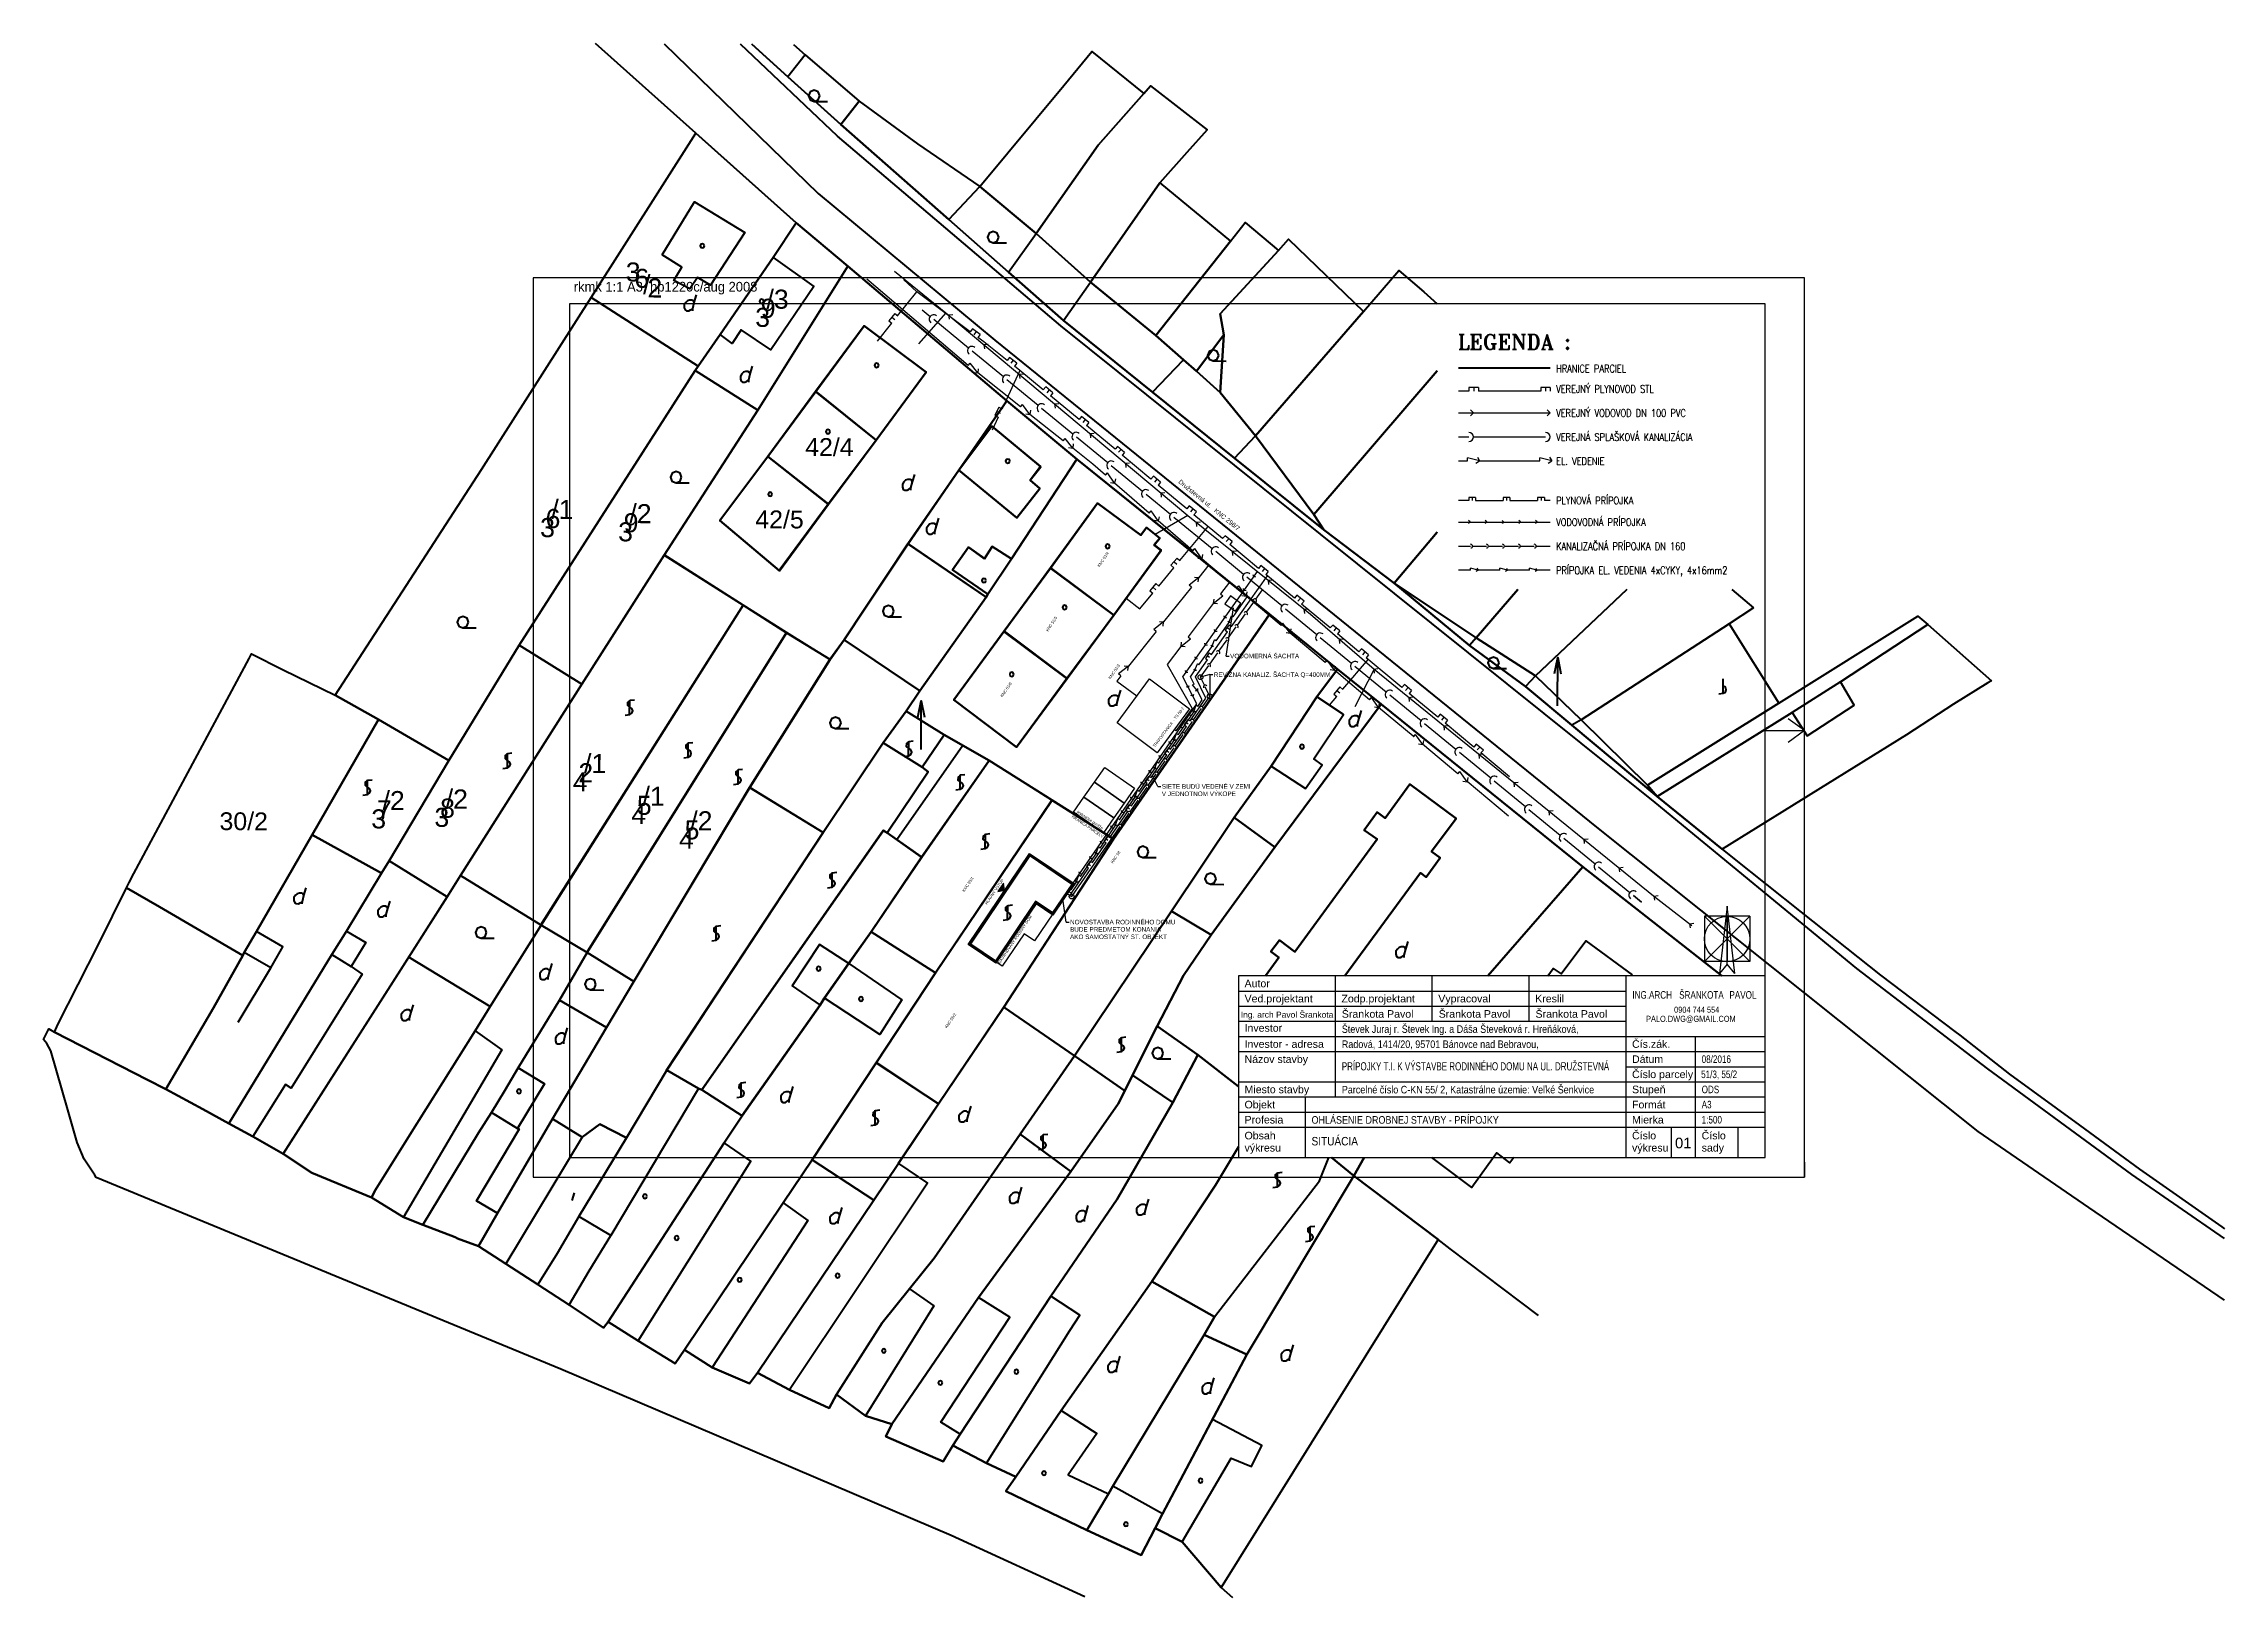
# Model space of a CAD drawing. Header units: millimetres. Extents: x 465413 to 948826, y 2516576 to 3795663.
# Drawn here: x 465413 to 825598, y 3539083 to 3795663 of the extents above; entities that cross this region are included whole.
import ezdxf
from ezdxf.enums import TextEntityAlignment as Align
from ezdxf.lldxf.tags import DXFTag

# ---------------------------------------------------------------- set-up
doc = ezdxf.new("R2010")
doc.units = ezdxf.units.MM
for name, color, linetype in [('KOTY', 96, 'Continuous'), ('LEGENDA', 3, 'Continuous'), ('MUR-POH', 64, 'Continuous'), ('MUR_POH', 64, 'Continuous'), ('MUR_REZ', 3, 'Continuous'), ('PLO_LIN', 6, 'Continuous'), ('POP', 7, 'Continuous'), ('POP_100', 8, 'Continuous'), ('RAM_100', 160, 'Continuous'), ('ROZPISKA100', 7, 'Continuous'), ('SO10-PRIPOJKA-VODOVOD', 5, 'Continuous'), ('SO11-PRIPOJKA-SPLASK-KANAL', 25, 'Continuous'), ('SO12-PRIPOJKA-PLYN', 11, 'Continuous'), ('SO13-PRIPOJKA-ELEKTRO-NN', 20, 'Continuous'), ('TXT_50_MIESTN', 7, 'Continuous')]:
    doc.layers.add(name, color=color, linetype=linetype)
doc.layers.add('P', color=250, linetype='Continuous', lineweight=100)
doc.layers.add('Text', color=250, linetype='Continuous', lineweight=100)
doc.styles.add('ARIAL', font='arial.ttf', dxfattribs={"height": 250})
doc.styles.add('ROMANS', font='arial.ttf', dxfattribs={"width": 0.85})
doc.styles.add('ROMANT', font='romant', dxfattribs={"height": 3})
doc.styles.add('TAB', font='SIMPLEX', dxfattribs={"width": 0.8})
tags = doc.linetypes.add('DASHED', pattern=[0.75, 0.5, -0.25]).pattern_tags.tags
tags[6:7] = [DXFTag(74, 4), DXFTag(75, 0), DXFTag(340, '0'), DXFTag(46, 1.0), DXFTag(50, 0.0), DXFTag(44, 0.0), DXFTag(45, 0.0)]
tags[4:5] = [DXFTag(74, 4), DXFTag(75, 0), DXFTag(340, '0'), DXFTag(46, 1.0), DXFTag(50, 0.0), DXFTag(44, 0.0), DXFTag(45, 0.0)]
doc.linetypes.add('GAS_LINE', pattern='A,12.7,-5.08,["GAS",Standard,S=2.54,R=0,X=-2.54,Y=-1.27],-6.35', length=24.13)

msp = doc.modelspace()

# ---------------------------------------------------------------- texts
at = {"layer": 'LEGENDA', "color": 2, "style": 'ROMANT'}
msp.add_text('LEGENDA :', height=2481.95, dxfattribs=at).set_placement((698982.3, 3745165.6))
at = {"layer": 'P', "color": 252, "linetype": 'Continuous', "style": 'TAB', "width": 0.8}
msp.add_text('HRANICE PARCIEL', height=1240.975, dxfattribs=at).set_placement((715218.6, 3741373.4))
at = {"layer": 'PLO_LIN', "color": 6, "linetype": 'Continuous', "ltscale": 250, "style": 'TAB', "width": 0.8}
msp.add_text('VEREJNÝ PLYNOVOD STL', height=1240.975, dxfattribs=at).set_placement((715218.6, 3738009.2))
at = {"layer": 'PLO_LIN', "color": 3, "linetype": 'Continuous', "ltscale": 250, "style": 'TAB', "width": 0.8}
msp.add_text('PLYNOVÁ PRÍPOJKA', height=1240.975, dxfattribs=at).set_placement((715218.6, 3719585.8))
at = {"layer": 'ROZPISKA100'}
for s, height, style, p in [('Autor', 1250, 'ARIAL', (663764.4, 3639835.4)), ('Ved.projektant', 1250, 'ARIAL', (663764.4, 3637335.4)), ('Zodp.projektant', 1250, 'ARIAL', (679764.4, 3637335.4)), ('Vypracoval', 1250, 'ARIAL', (695764.4, 3637335.4)), ('Kreslil', 1250, 'ARIAL', (711764.4, 3637335.4)), ('Ing. arch Pavol Šrankota ', 1000, 'ROMANS', (663139.4, 3634803.1)), ('Šrankota Pavol', 1250, 'ROMANS', (679829.3, 3634803.1)), ('Šrankota Pavol', 1250, 'ROMANS', (695829.3, 3634803.1)), ('Šrankota Pavol', 1250, 'ROMANS', (711829.3, 3634803.1)), ('Investor', 1250, 'ARIAL', (663764.4, 3632498.8)), ('Investor - adresa', 1250, 'ARIAL', (663764.4, 3629835.4)), ('Čís.zák.', 1250, 'ARIAL', (727764.4, 3629835.4)), ('Názov stavby', 1250, 'ARIAL', (663764.4, 3627335.4)), ('Dátum', 1250, 'ARIAL', (727764.4, 3627335.4)), ('Miesto stavby', 1250, 'ARIAL', (663764.4, 3622335.4)), ('Stupeň', 1250, 'ARIAL', (727764.4, 3622335.4)), ('Číslo parcely', 1250, 'ARIAL', (727764.4, 3624835.4)), ('Objekt', 1250, 'ARIAL', (663764.4, 3619835.4)), ('Formát', 1250, 'ARIAL', (727764.4, 3619835.4)), ('Profesia', 1250, 'ARIAL', (663764.4, 3617335.4)), ('Číslo', 1250, 'ARIAL', (727764.4, 3614718.4)), ('Mierka', 1250, 'ARIAL', (727764.4, 3617335.4)), ('Číslo', 1250, 'ARIAL', (739264.4, 3614718.4)), ('výkresu', 1250, 'ARIAL', (663764.4, 3612705.8)), ('Obsah', 1250, 'ARIAL', (663764.4, 3614718.4)), ('výkresu', 1250, 'ARIAL', (727764.4, 3612705.8)), ('01', 1750, 'ROMANS', (734858.5, 3613239.5)), ('sady', 1250, 'ARIAL', (739264.4, 3612705.8))]:
    msp.add_text(s, height=height, dxfattribs=dict(at, style=style)).set_placement(p)
at = {"layer": 'ROZPISKA100', "style": 'ROMANS'}
for s, height, width, p in [('Števek Juraj r. Števek Ing. a Dáša Števeková r. Hreňáková, ', 1250, 0.85, (679829.3, 3632303.1)), ('Radová, 1414/20, 95701 Bánovce nad Bebravou,', 1250, 0.85, (679829.3, 3629803.1)), ('PRÍPOJKY T.I. K VÝSTAVBE RODINNÉHO DOMU NA UL. DRUŽSTEVNÁ', 1350, 0.7, (679829.3, 3626104.5)), ('Parcelné číslo C-KN 55/ 2, Katastrálne územie:^JVeľké Šenkvice', 1250, 0.85, (679829.3, 3622303.1)), ('OHLÁSENIE DROBNEJ STAVBY - PRÍPOJKY', 1250, 0.85, (674829.3, 3617303.1)), ('SITUÁCIA', 1400, 0.85, (674829.3, 3613717.7))]:
    msp.add_text(s, height=height, dxfattribs=dict(at, width=width)).set_placement(p)
at = {"layer": 'ROZPISKA100', "width": 0.8}
for tag, p, s in [('ING.ARCH', (727817.6, 3637947.4), 'KRESLIL'), ('ŠRANKOTA', (735550.9, 3637947.4), 'KRESLIL'), ('PAVOL', (743851, 3637947.4), 'KRESLIL'), ('08/2016', (739264.4, 3627335.4), 'DÁTUM'), ('51/3, 55/2', (739175.7, 3624835.4), 'ARCH.ČÍSLO'), ('ODS', (739264.4, 3622335.4), 'STUPEŇ'), ('A3', (739264.4, 3619835.4), 'FORMÁT'), ('1:500', (739264.4, 3617335.4), 'MIERKA')]:
    msp.add_attdef(tag, p, s, height=1250, dxfattribs=at)
for tag, p in [('PALO.DWG@GMAIL.COM', (737482.1, 3634624)), ('0904 744 554', (738442.7, 3636125.1))]:
    msp.add_attdef(tag, text='KRESLIL', height=1000, dxfattribs=at).set_placement(p, align=Align.MIDDLE_CENTER)
at = {"layer": 'SO10-PRIPOJKA-VODOVOD', "style": 'TAB', "width": 0.8}
msp.add_text('VEREJNÝ VODOVOD DN 100 PVC', height=1240.975, dxfattribs=at).set_placement((715218.6, 3734038))
at = {"layer": 'SO10-PRIPOJKA-VODOVOD', "color": 3, "style": 'TAB', "width": 0.8}
msp.add_text('VODOVODNÁ PRÍPOJKA', height=1240.975, dxfattribs=at).set_placement((715218.6, 3716007.2))
at = {"layer": 'SO11-PRIPOJKA-SPLASK-KANAL', "style": 'TAB', "width": 0.8}
msp.add_text('VEREJNÁ SPLAŠKOVÁ KANALIZÁCIA', height=1240.975, dxfattribs=at).set_placement((715218.6, 3730066.9))
at = {"layer": 'SO11-PRIPOJKA-SPLASK-KANAL', "color": 3, "style": 'TAB', "width": 0.8}
msp.add_text('KANALIZAČNÁ PRÍPOJKA DN 160', height=1240.975, dxfattribs=at).set_placement((715218.6, 3712036.1))
at = {"layer": 'SO12-PRIPOJKA-PLYN', "style": 'ARIAL'}
for s, p in [('REVÍZNA KANALIZ. ŠACHTA Q=400MM', (658684.3, 3691086.2)), ('VODOMERNÁ ŠACHTA', (661378.1, 3694160.7)), ('V JEDNOTNOM VÝKOPE', (650104.6, 3671406.2)), ('SIETE BUDÚ VEDENÉ V ZEMI', (650104.6, 3672626.3)), ('AKO SAMOSTATNÝ ST. OBJEKT', (634944.7, 3647795.1)), ('NOVOSTAVBA RODINNÉHO DOMU', (634944.7, 3650226.3)), ('BUDE PREDMETOM KONANIA', (634944.7, 3649015.2))]:
    msp.add_text(s, height=750, dxfattribs=at).set_placement(p)
at = {"layer": 'SO13-PRIPOJKA-ELEKTRO-NN', "style": 'TAB', "width": 0.8}
msp.add_text('EL. VEDENIE', height=1240.975, dxfattribs=at).set_placement((715218.6, 3726095.8))
at = {"layer": 'SO13-PRIPOJKA-ELEKTRO-NN', "color": 3, "style": 'TAB', "width": 0.8}
msp.add_text('PRÍPOJKA EL. VEDENIA 4xCYKY, 4x16mm2', height=1240.975, dxfattribs=at).set_placement((715218.6, 3708065))
at = {"layer": 'Text', "color": 252, "linetype": 'Continuous', "attachment_point": 4, "rotation": 359.763851}
for s, insert, char_height, width in [('{\\fArialMT|b0|i0|c1|p15;3}', (561559.9, 3757936.1), 3145.27, 3182.492), ('{\\fArialMT|b0|i0|c1|p15;6}', (562988.7, 3756888), 3145.27, 3201.103), ('{\\fArialMT|b0|i0|c1|p15;/}', (564417.4, 3755839.8), 3145.27, 3201.103), ('{\\fArialMT|b0|i0|c1|p15;2}', (565141.1, 3755315.7), 3145.27, 3201.103), ('{\\fArialMT|b0|i0|c1|p15;9}', (583868.7, 3751944.4), 3145.27, 3201.103), ('{\\fArialMT|b0|i0|c1|p15;/3}', (584805.4, 3753448), 3145.27, 6402.207), ('{\\fArialMT|b0|i0|c1|p15;3}', (582950.5, 3750440.6), 3145.27, 3201.103), ('{\\fArialMT|b0|i0|c1|p15;42/4}', (591200.2, 3729041), 2940.548, 11966.915), ('{\\fArialMT|b0|i0|c1|p15;3}', (547408.9, 3715728.3), 3163.881, 3201.103), ('{\\fArialMT|b0|i0|c1|p15;6}', (548327.1, 3717232), 3145.27, 3201.103), ('{\\fArialMT|b0|i0|c1|p15;/1}', (549263.8, 3718735.7), 3145.27, 6402.207), ('{\\fArialMT|b0|i0|c1|p15;9}', (561221.7, 3716527.5), 3145.27, 3201.103), ('{\\fArialMT|b0|i0|c1|p15;/2}', (562158.5, 3718031.1), 3145.27, 6402.207), ('{\\fArialMT|b0|i0|c1|p15;42/5}', (582962, 3717089.3), 2940.548, 11985.526), ('{\\fArialMT|b0|i0|c1|p15;3}', (560303.6, 3715023.8), 3145.27, 3201.103), ('{\\fArialMT|b0|i0|c1|p15;/1}', (554674.2, 3676763.7), 3145.27, 6402.207), ('{\\fArialMT|b0|i0|c1|p15;4}', (552819.3, 3673756.3), 3145.27, 3201.103), ('{\\fArialMT|b0|i0|c1|p15;2}', (553737.4, 3675260), 3145.27, 3201.103), ('{\\fArialMT|b0|i0|c1|p15;7}', (520472.6, 3669143.8), 3145.27, 3201.103), ('{\\fArialMT|b0|i0|c1|p15;/2}', (521390.7, 3670647.5), 3145.27, 6402.207), ('{\\fArialMT|b0|i0|c1|p15;8}', (530895.9, 3669398.6), 3163.881, 3201.103), ('{\\fArialMT|b0|i0|c1|p15;/2}', (531814.1, 3670902.3), 3163.881, 6420.818), ('{\\fArialMT|b0|i0|c1|p15;5}', (563393, 3669860.2), 3145.27, 3219.714), ('{\\fArialMT|b0|i0|c1|p15;/1}', (564329.8, 3671363.9), 3145.27, 6402.207), ('{\\fArialMT|b0|i0|c1|p15;30/2}', (494464.9, 3667241), 2940.548, 11966.915), ('{\\fArialMT|b0|i0|c1|p15;3}', (519535.8, 3667621.5), 3145.27, 3201.103), ('{\\fArialMT|b0|i0|c1|p15;3}', (529959.1, 3667876.3), 3145.27, 3201.103), ('{\\fArialMT|b0|i0|c1|p15;4}', (562474.9, 3668356.5), 3145.27, 3201.103), ('{\\fArialMT|b0|i0|c1|p15;5}', (571286.1, 3665807.7), 3145.27, 3201.103), ('{\\fArialMT|b0|i0|c1|p15;/2}', (572222.9, 3667311.3), 3145.27, 6402.207), ('{\\fArialMT|b0|i0|c1|p15;4}', (570367.9, 3664285.3), 3145.27, 3201.103)]:
    msp.add_mtext(s, dxfattribs=dict(at, insert=insert, char_height=char_height, width=width))
at = {"layer": 'TXT_50_MIESTN', "style": 'ARIAL'}
for s, height, rotation, p in [('Družstevná ul.   KNC 296/7', 750, 321, (652759.9, 3723168.4)), ('KNC 51/4', 466.67, 56, (639813.3, 3709179.1)), ('KNC 51/5', 466.67, 56, (631298.5, 3698523.7)), ('KNC 51/3', 466.67, 56, (641631.1, 3690664.5)), ('KNC 51/6', 466.67, 56, (623784.9, 3687679.3)), ('TRAFOSTANICA  - TS 58-7', 466.667, 53, (648951.9, 3679403.9)), ('KNC 58', 466.67, 56, (642024.5, 3660236.1)), ('KNC 55/1', 466.67, 56, (617486.2, 3655535.8)), ('HLAVNÝ VSTUP', 466.667, 56, (621245, 3653423.6)), ('NAVRHOVANÝ RODINNÝ DOM', 466.667, 56, (623386, 3643680.1)), ('KNC 55/2', 466.67, 56, (614599.9, 3633013.8))]:
    msp.add_text(s, height=height, rotation=rotation, dxfattribs=at).set_placement(p)
at = {"layer": 'TXT_50_MIESTN', "char_height": 466.667, "attachment_point": 5, "rotation": 326, "style": 'ARIAL'}
for s, insert in [('{HRANICA PARCELY}', (637850.1, 3666376.7)), ('{jestvujúce garáže}', (638215.2, 3667405.9))]:
    msp.add_mtext(s, dxfattribs=dict(at, insert=insert))

# ---------------------------------------------------------------- blocks, each defined once
blk = doc.blocks.new('Z_RAM_A_3_hp 1220')
at = {"layer": 'POP', "linetype": 'Continuous'}
blk.add_lwpolyline([(-288.5, -408), (-6.5, -408), (-6.5, -13), (-288.5, -13)], close=True, dxfattribs=at)
at = {"layer": 'RAM_100', "linetype": 'Continuous'}
for p, q in [((-147.5, 0), (-151.4, -5.38)), ((-147.5, -13), (-147.5, 0)), ((-147.5, 0), (-143.6, -5.38))]:
    blk.add_line(p, q, dxfattribs=at)
for points in [[(-297, -420), (0, -420), (0, 0), (-297, 0)], [(-288.5, -13), (-288.5, -408), (-6.5, -408), (-6.5, -13)]]:
    blk.add_lwpolyline(points, close=True, dxfattribs=at)
blk.add_text('rkmk 1:1 A3  hp1220c/aug 2008', height=3.2, rotation=90, dxfattribs=at).set_placement((-292.52, -406.58))

# ---------------------------------------------------------------- hatches: boundary and pattern name
at = {"layer": 'MUR-POH'}
msp.add_hatch(color=252, dxfattribs=at).paths.add_polyline_path([(624131.6, 3655893.6), (623936.5, 3657011.9), (623021.6, 3655655.6)])

# ---------------------------------------------------------------- linework, layer by layer
at = {"layer": 'KOTY'}
msp.add_line((756264.4, 3610960.4), (756264.4, 3608460.4), dxfattribs=at)
at = {"layer": 'MUR-POH', "linetype": 'DASHED', "ltscale": 0.01}
for p, q in [((660738.4, 3694536.9), (661939.9, 3702465.8)), ((658044.6, 3691462.5), (658004.9, 3687876.5)), ((649465, 3673002.6), (648539.9, 3674759.1)), ((634305.1, 3650602.6), (633726.1, 3654457.5))]:
    msp.add_line(p, q, dxfattribs=at)
at = {"layer": 'MUR-POH', "ltscale": 0.01}
for p, q in [((743464.1, 3653253.8), (742214.1, 3642102.7)), ((744714.1, 3642102.7), (743464.1, 3653253.8)), ((747214.1, 3651562.1), (739714.1, 3651562.1)), ((739714.1, 3651562.1), (739714.1, 3644062.1)), ((739714.1, 3651562.1), (747214.1, 3644062.1)), ((747214.1, 3651562.1), (739714.1, 3644062.1)), ((743464.1, 3643648.9), (743464.1, 3651562.1)), ((743464.1, 3651562.1), (743464.1, 3644062.1)), ((747214.1, 3651562.1), (747214.1, 3644062.1)), ((747214.1, 3644062.1), (739714.1, 3644062.1)), ((743464.1, 3643648.9), (742214.1, 3642102.7)), ((744714.1, 3642102.7), (743464.1, 3643648.9))]:
    msp.add_line(p, q, dxfattribs=at)
at = {"layer": 'MUR-POH', "linetype": 'DASHED', "ltscale": 0.01, "flags": 128}
for points in [[(660738.4, 3694536.9), (661229.9, 3694536.9)], [(658044.6, 3691462.5), (656495.9, 3691052.5)], [(658044.6, 3691462.5), (658536.1, 3691462.5)], [(649465, 3673002.6), (649956.4, 3673002.6)], [(634305.1, 3650602.6), (634796.6, 3650602.6)]]:
    msp.add_lwpolyline(points, dxfattribs=at)
at = {"layer": 'MUR-POH', "color": 252, "flags": 128}
msp.add_lwpolyline([(623936.5, 3657011.9), (623021.6, 3655655.6), (624131.6, 3655893.6)], close=True, dxfattribs=at)
at = {"layer": 'MUR-POH', "color": 252}
msp.add_lwpolyline([(632079.8, 3651949.3), (629088.1, 3647513.9), (627362.3, 3648678), (623731.4, 3643295), (622666.9, 3644013), (629289.5, 3653831.4)], close=True, dxfattribs=at)
at = {"layer": 'MUR-POH', "ltscale": 0.01}
msp.add_circle((743464.1, 3647812.1), 3750, dxfattribs=at)
at = {"layer": 'MUR_REZ', "flags": 128}
msp.add_lwpolyline([(661441.8, 3704453.9), (660532.5, 3703174), (662251.3, 3701953), (663160.5, 3703232.9)], close=True, dxfattribs=at)
at = {"layer": 'MUR_REZ'}
for points in [[(635644.4, 3656964.2), (632120.5, 3651739.8), (629330.2, 3653621.9), (622707.6, 3643803.5), (618121.2, 3646897.1), (628267.7, 3661939.9)], [(635539.7, 3656943.9), (632100.1, 3651844.5), (629309.8, 3653726.6), (622687.2, 3643908.3), (618226, 3646917.4), (628288.1, 3661835.1)], [(635434.9, 3656923.5), (632079.8, 3651949.3), (629289.5, 3653831.4), (622666.9, 3644013), (618330.7, 3646937.8), (628308.4, 3661730.4)], [(635330.2, 3656903.2), (632059.4, 3652054), (629269.1, 3653936.1), (622646.5, 3644117.8), (618435.5, 3646958.2), (628328.8, 3661625.6)], [(635225.4, 3656882.8), (632039.1, 3652158.8), (629248.7, 3654040.9), (622626.2, 3644222.5), (618540.2, 3646978.5), (628349.2, 3661520.9)]]:
    msp.add_lwpolyline(points, close=True, dxfattribs=at)
at = {"layer": 'P', "color": 2, "linetype": 'Continuous'}
for p, q in [((624516.1, 3736697.8), (598264.3, 3758927.7)), ((598264.3, 3758927.7), (624516.1, 3736697.8)), ((592911.5, 3738210.9), (600960.5, 3749045)), ((600960.5, 3749045), (592911.5, 3738210.9)), ((600960.5, 3749045), (611166.7, 3741387.8)), ((611166.7, 3741387.8), (600960.5, 3749045)), ((611166.7, 3741387.8), (602930.9, 3730184.1)), ((602930.9, 3730184.1), (611166.7, 3741387.8)), ((585011.2, 3727505.7), (592911.5, 3738210.9)), ((592911.5, 3738210.9), (585011.2, 3727505.7)), ((592911.5, 3738210.9), (602930.9, 3730184.1)), ((602930.9, 3730184.1), (592911.5, 3738210.9)), ((616594, 3725252), (624516.1, 3736697.8)), ((624516.1, 3736697.8), (616594, 3725252)), ((624516.1, 3736697.8), (636083.7, 3727034.4)), ((635373.5, 3727627.7), (624516.1, 3736697.8)), ((616594, 3725252), (621997, 3732468.4)), ((621997, 3732468.4), (616594, 3725252)), ((621997, 3732468.4), (630096.6, 3725802.2)), ((630096.6, 3725802.2), (621997, 3732468.4)), ((602930.9, 3730184.1), (595012.7, 3719608.6)), ((595012.7, 3719608.6), (602930.9, 3730184.1)), ((577074.5, 3716930.3), (585011.2, 3727505.7)), ((585011.2, 3727505.7), (577074.5, 3716930.3)), ((585011.2, 3727505.7), (595012.7, 3719608.6)), ((595012.7, 3719608.6), (585011.2, 3727505.7)), ((608168.4, 3713049.2), (616594, 3725252)), ((616594, 3725252), (608168.4, 3713049.2)), ((626169.4, 3717338.3), (616594, 3725252)), ((616594, 3725252), (626169.4, 3717338.3)), ((625268.6, 3710583.1), (636083.7, 3727034.4)), ((636083.7, 3727034.4), (625268.6, 3710583.1)), ((630096.6, 3725802.2), (628382.8, 3723569.1)), ((628382.8, 3723569.1), (630096.6, 3725802.2)), ((667894.2, 3701409.1), (636083.6, 3727034.5)), ((636083.6, 3727034.5), (667894.2, 3701409.1)), ((629950.7, 3722191.7), (626169.4, 3717338.3)), ((626169.4, 3717338.3), (629950.7, 3722191.7)), ((628382.8, 3723569.1), (629950.7, 3722191.7)), ((629950.7, 3722191.7), (628382.8, 3723569.1)), ((595012.7, 3719608.6), (586907.6, 3708645.1)), ((586907.6, 3708645.1), (595012.7, 3719608.6)), ((631706.1, 3709054), (639495.3, 3719778.2)), ((639495.3, 3719778.2), (631706.1, 3709054)), ((639495.3, 3719778.2), (646638.2, 3714486.7)), ((646638.2, 3714486.7), (639495.3, 3719778.2)), ((586907.6, 3708645.1), (577074.5, 3716930.3)), ((577074.5, 3716930.3), (586907.6, 3708645.1)), ((646638.2, 3714486.7), (647588.3, 3715741.7)), ((647588.3, 3715741.7), (646638.2, 3714486.7)), ((647588.3, 3715741.7), (649765.5, 3713972.6)), ((649765.5, 3713972.6), (647588.3, 3715741.7)), ((649765.5, 3713972.6), (648816.1, 3712865.7)), ((648816.1, 3712865.7), (649765.5, 3713972.6)), ((580955.8, 3702931.1), (567882, 3711231)), ((567882, 3711231), (580955.8, 3702931.1)), ((597615.4, 3697226.3), (608168.4, 3713049.2)), ((608168.4, 3713049.2), (597615.4, 3697226.3)), ((621073.3, 3704250.1), (608168.4, 3713049.2)), ((608168.4, 3713049.2), (621073.3, 3704250.1)), ((615519.5, 3708756.7), (618147.5, 3712504.1)), ((618147.5, 3712504.1), (615519.5, 3708756.7)), ((618147.5, 3712504.1), (620787.1, 3710603.3)), ((620787.1, 3710603.3), (618147.5, 3712504.1)), ((620787.1, 3710603.3), (622092.5, 3712597.4)), ((622092.5, 3712597.4), (620787.1, 3710603.3)), ((621371.8, 3704748.7), (625268.6, 3710583.1)), ((625268.6, 3710583.1), (621371.8, 3704748.7)), ((622092.5, 3712597.4), (625268.6, 3710583.1)), ((625268.6, 3710583.1), (622092.5, 3712597.4)), ((650015.8, 3711971.4), (642152.6, 3701266.1)), ((642152.6, 3701266.1), (650015.8, 3711971.4)), ((648816.1, 3712865.7), (650015.8, 3711971.4)), ((650015.8, 3711971.4), (648816.1, 3712865.7)), ((621371.8, 3704748.7), (615519.5, 3708756.7)), ((615519.5, 3708756.7), (621371.8, 3704748.7)), ((624029.3, 3698607.1), (631706.1, 3709054)), ((631706.1, 3709054), (624029.3, 3698607.1)), ((631706.1, 3709054), (642152.6, 3701266.1)), ((642152.6, 3701266.1), (631706.1, 3709054)), ((631706.2, 3709054), (642152.6, 3701266)), ((642152.6, 3701266), (631706.2, 3709054)), ((547550.4, 3650118.4), (580955.8, 3702931.1)), ((580955.8, 3702931.1), (547550.4, 3650118.4)), ((580955.8, 3702931.1), (588120.6, 3698398.8)), ((588120.6, 3698398.8), (580955.8, 3702931.1)), ((610114.5, 3688799.4), (621073.3, 3704250.1)), ((621073.3, 3704250.1), (610114.5, 3688799.4)), ((621073.3, 3704250.1), (621371.8, 3704748.7)), ((621371.8, 3704748.7), (621073.3, 3704250.1)), ((642152.6, 3701266.1), (634438.7, 3690819.3)), ((634438.7, 3690819.3), (642152.6, 3701266.1)), ((642115.3, 3664302.9), (667894.2, 3701409.1)), ((667894.2, 3701409.1), (642115.3, 3664302.9)), ((642115.4, 3664302.8), (667894.3, 3701409.1)), ((667894.3, 3701409.1), (642115.4, 3664302.8)), ((555159.7, 3645584), (588120.6, 3698398.8)), ((588120.6, 3698398.8), (555159.7, 3645584)), ((595285.9, 3693977.5), (597615.4, 3697226.3)), ((597615.4, 3697226.3), (595285.9, 3693977.5)), ((597615.4, 3697226.3), (610114.5, 3688799.4)), ((610114.5, 3688799.4), (597615.4, 3697226.3)), ((615737.3, 3687274), (624029.3, 3698607.1)), ((624029.3, 3698607.1), (615737.3, 3687274)), ((624029.3, 3698607.1), (634438.7, 3690819.3)), ((634438.7, 3690819.3), (624029.3, 3698607.1)), ((624029.3, 3698607), (634438.7, 3690819.2)), ((634438.7, 3690819.2), (624029.3, 3698607)), ((582005.1, 3672815), (595285.9, 3693977.5)), ((595285.9, 3693977.5), (582005.1, 3672815)), ((610121, 3688795), (607858.5, 3685439.2)), ((607858.6, 3685439.2), (610114.5, 3688799.4)), ((610114.5, 3688799.4), (607858.6, 3685439.2)), ((634438.7, 3690819.3), (626072.6, 3679486.6)), ((626072.6, 3679486.6), (634438.7, 3690819.3)), ((607858.5, 3685439.2), (604065.5, 3680222.9)), ((604075.7, 3680215.4), (607858.6, 3685439.2)), ((607858.6, 3685439.2), (604075.7, 3680215.4)), ((614137.3, 3681540.5), (607858.5, 3685439.2)), ((607858.5, 3685439.2), (614137.3, 3681540.5)), ((607858.5, 3685439.2), (614129.7, 3681528.2)), ((615737.3, 3687274), (626072.6, 3679486.6)), ((610502, 3676186.4), (614137.3, 3681540.5)), ((614137.3, 3681540.5), (610502, 3676186.4)), ((614137.3, 3681540.5), (621562.5, 3677266.2)), ((621562.5, 3677266.2), (614137.3, 3681540.5)), ((594156.9, 3665389.7), (604075.7, 3680215.4)), ((604075.7, 3680215.4), (594156.9, 3665389.7)), ((610502, 3676186.4), (604075.7, 3680215.5)), ((604075.7, 3680215.5), (610502, 3676186.4)), ((617212.8, 3679770), (606334.2, 3664177.1)), ((604712.2, 3665342.1), (611498.6, 3675422.7)), ((611498.6, 3675422.7), (604712.2, 3665342.1)), ((610434.9, 3661316.2), (621562.5, 3677266.2)), ((621562.5, 3677266.2), (610434.9, 3661316.2)), ((611498.6, 3675422.7), (610502, 3676186.4)), ((610502, 3676186.4), (611498.6, 3675422.7)), ((631959, 3670719.2), (621562.5, 3677266.2)), ((562878.8, 3640789.9), (582005.1, 3672815)), ((582005.1, 3672815), (562878.8, 3640789.9)), ((594156.9, 3665389.7), (582005.1, 3672815)), ((582005.1, 3672815), (594156.9, 3665389.7)), ((612719, 3642194.6), (631959, 3670719.2)), ((631959, 3670719.2), (612719, 3642194.6)), ((568312.8, 3626154.1), (594156.9, 3665389.7)), ((594156.9, 3665389.7), (568312.8, 3626154.1)), ((574112.9, 3622887.2), (604084.3, 3665715.3)), ((604084.3, 3665715.3), (574112.9, 3622887.2)), ((574113, 3622887.1), (604084.4, 3665715.3)), ((604084.4, 3665715.3), (574113, 3622887.1)), ((604084.3, 3665715.3), (604712.2, 3665342.1)), ((604712.2, 3665342.1), (604084.3, 3665715.3)), ((610434.9, 3661316.2), (604712.2, 3665342.1)), ((604712.2, 3665342.1), (610434.9, 3661316.2)), ((602082.8, 3648983.4), (610434.9, 3661316.2)), ((610434.9, 3661316.2), (602082.8, 3648983.4)), ((598355.5, 3643759.5), (602082.8, 3648983.4)), ((602082.8, 3648983.4), (598355.5, 3643759.5)), ((602082.8, 3648983.4), (612719, 3642194.6)), ((612719, 3642194.6), (602082.8, 3648983.4)), ((594348.1, 3638036.7), (598355.5, 3643759.5)), ((598355.5, 3643759.5), (594348.1, 3638036.7)), ((602911.2, 3627368.4), (612719, 3642194.6)), ((612719, 3642194.6), (602911.2, 3627368.4)), ((593657.9, 3636910.2), (594348.1, 3638036.7)), ((594348.1, 3638036.7), (593657.9, 3636910.2)), ((580760.3, 3618597.9), (593657.9, 3636910.2)), ((593657.9, 3636910.2), (580760.3, 3618597.9)), ((623934.2, 3636514.3), (613195.5, 3620581.1)), ((613195.5, 3620581.1), (623934.2, 3636514.3)), ((592283, 3611305.1), (602911.2, 3627368.4)), ((602911.2, 3627368.4), (592283, 3611305.1)), ((613195.5, 3620581.1), (602911.2, 3627368.4)), ((602911.2, 3627368.4), (613195.5, 3620581.1)), ((613195.5, 3620581.1), (606576.9, 3610740.5)), ((606576.9, 3610740.5), (613195.5, 3620581.1))]:
    msp.add_line(p, q, dxfattribs=at)
at = {"layer": 'P', "color": 252, "linetype": 'Continuous'}
for points in [[(742574.3, 3641710.4), (719611.2, 3659743.2), (686314.7, 3686606.2), (679098.8, 3692386.8), (667894.9, 3701422.2), (636082.2, 3727050.7), (624508.6, 3736701.8), (598265.3, 3758920.1), (589715, 3766064.8), (573119, 3780873.3), (556578.7, 3795662.9)], [(582373.4, 3795556.6), (588325.5, 3790190.7), (597096, 3782282), (614898.1, 3766593.8), (624782.2, 3757936.1), (633868.7, 3749914.4), (648560.1, 3738110.2), (662119.9, 3727185.3), (676867.2, 3715380.8), (688462.9, 3706585.8), (700908.7, 3696298.3), (710167.7, 3689522.9), (717827.7, 3683107.7), (731905.1, 3671324.6), (742663.9, 3662663.2), (744351.8, 3661279), (755723.2, 3652243), (768819.8, 3641822.5), (781083.5, 3632522.2), (781881.2, 3631904.7), (790099.6, 3625487.2), (801678.3, 3617083.1), (811568, 3609783.9), (825152.2, 3600254.8), (825597.5, 3599936.6)], [(589259.5, 3795528.2), (591206.5, 3793789.4), (600108.3, 3786140.7), (597096, 3782282), (588325.5, 3790190.7), (582373.4, 3795556.6)], [(639608.6, 3778868.4), (629368.1, 3764282.2), (620038.8, 3772062.9), (633898.4, 3788737.3), (638555.7, 3794338.7), (647144.2, 3787435.7), (639608.6, 3778868.4)], [(593598.1, 3787023.6), (593358.9, 3787694.6), (592690, 3787976.6), (592018.9, 3787700.2), (591737, 3787031.3), (592013.4, 3786378.8), (592682.4, 3786115.5), (593353.4, 3786373.3), (593598.1, 3787023.6)], [(592682.4, 3786115.5), (594859.8, 3786106.5)], [(624782.2, 3757936.1), (614898.1, 3766593.8), (597096, 3782282), (600108.3, 3786140.7), (609757.2, 3779103.1), (620038.8, 3772062.9), (629368.1, 3764282.2), (638324.3, 3756261.1), (649101.2, 3747469.4), (653700.2, 3743449), (655814.2, 3741579.2), (659745.3, 3738064.1), (665578.3, 3730911.9), (675202.5, 3717881.6), (676867.2, 3715380.8), (662119.9, 3727185.3), (648560.1, 3738110.2), (633868.7, 3749914.4), (624782.2, 3757936.1)], [(629368.1, 3764282.2), (639608.6, 3778868.4), (647144.2, 3787435.7), (648210.2, 3788678.3), (657597.5, 3781399.8), (654213.5, 3777672.9), (649763.5, 3772684.9), (638324.3, 3756261.1), (629368.1, 3764282.2)], [(573119, 3780873.3), (589715, 3766064.8), (585894.7, 3760348.3), (577169.5, 3747635.6), (573518.7, 3742402.2), (555828.9, 3753716.3), (573119, 3780873.3)], [(638324.3, 3756261.1), (649763.5, 3772684.9), (661467.4, 3763033.2), (649101.2, 3747469.4), (638324.3, 3756261.1)], [(583352.7, 3735122), (573013.2, 3741659.9), (573518.7, 3742402.2), (577169.5, 3747635.6), (585894.7, 3760348.3), (589715, 3766064.8), (598265.3, 3758920.1), (583352.7, 3735122)], [(623168.1, 3763675), (622910.3, 3764346), (622260.1, 3764627.9), (621588.9, 3764351.5), (621325.6, 3763682.6), (621583.5, 3763030.1), (622252.4, 3762766.8), (622904.9, 3763024.7), (623168.1, 3763675)], [(649101.2, 3747469.4), (661467.4, 3763033.2), (663843.8, 3766150.1), (669389.4, 3761493.1), (659724.4, 3751054.8), (660342.7, 3747553.3), (655814.2, 3741579.2), (653700.2, 3743449), (649101.2, 3747469.4)], [(574568.4, 3762274.7), (574457.8, 3762517.1), (574216.2, 3762611.2), (573973.9, 3762519.1), (573861.2, 3762277.6), (573971.8, 3762016.6), (574213.4, 3761922.6), (574455.7, 3762014.6), (574568.4, 3762274.7)], [(622252.4, 3762766.8), (624429.9, 3762757.8)], [(659745.3, 3738064.1), (660342.7, 3747553.3), (659724.4, 3751054.8), (669389.4, 3761493.1), (671016.3, 3763366.1), (683399.4, 3751441.1), (665578.3, 3730911.9), (659745.3, 3738064.1)], [(588133.2, 3698382.3), (580968, 3702915.8), (567899.9, 3711214.4), (583352.7, 3735122), (598265.3, 3758920.1), (624508.6, 3736701.8), (616588.9, 3725251.3), (608182.1, 3713039.8), (597620.2, 3697226.5), (595299, 3693979.1), (588133.2, 3698382.3)], [(665578.3, 3730911.9), (683399.4, 3751441.1), (689233.9, 3758172.9), (693351.1, 3754657), (695601.5, 3752710.4)], [(537714.8, 3725315.8), (555828.9, 3753716.3), (573518.7, 3742402.2), (573013.2, 3741659.9), (543978.9, 3696312.3), (532342.8, 3677265.2), (520701.5, 3684050.4), (513590, 3688081.1), (537714.8, 3725315.8)], [(572625.9, 3751544), (572627.4, 3751916.3), (572873.5, 3752920.2), (572744.2, 3753162.7), (572484.2, 3753294.1), (572112, 3753295.6), (571739.2, 3753166.9), (571477.7, 3752926), (571234.2, 3752554.8), (571232.1, 3752052.3), (571360.9, 3751679.5), (571602.3, 3751548.3), (571993.1, 3751546.6), (572235.6, 3751675.9), (572627.4, 3751916.3)], [(572873.5, 3752920.2), (573250.8, 3754165.6)], [(584338.8, 3753114.9), (584246.7, 3753357.3), (584005.2, 3753451.3), (583744.2, 3753359.3), (583631.6, 3753117.9), (583742.2, 3752856.8), (584002.3, 3752762.7), (584244.7, 3752854.8), (584338.8, 3753114.9)], [(595032.3, 3719589.3), (602929.9, 3730165.1), (611165.1, 3741391), (600960.5, 3749045), (592931.6, 3738209.2), (585014.9, 3727503.1), (577098.8, 3716927.3), (586928.5, 3708623.4), (595032.3, 3719589.3)], [(592931.6, 3738209.2), (600960.5, 3749045), (611165.1, 3741391), (602929.9, 3730165.1), (592931.6, 3738209.2)], [(660342.7, 3747553.3), (659745.3, 3738064.1), (655814.2, 3741579.2), (660342.7, 3747553.3)], [(582130.5, 3741138.4), (582507.9, 3742383.8)], [(603334.5, 3742539.9), (603242.4, 3742782.2), (602982.3, 3742876.4), (602739.9, 3742784.3), (602645.9, 3742542.8), (602737.9, 3742300.4), (602979.4, 3742187.8), (603240.4, 3742298.4), (603334.5, 3742539.9)], [(659491.3, 3744169.6), (659233.5, 3744840.7), (658564.6, 3745122.6), (657912.1, 3744846.1), (657630.2, 3744177.3), (657906.7, 3743543.3), (658557, 3743261.5), (659228.1, 3743537.9), (659491.3, 3744169.6)], [(658557, 3743261.5), (660753.1, 3743252.4)], [(573013.2, 3741659.9), (583352.7, 3735122), (567899.9, 3711214.4), (554318.9, 3689904.7), (543978.9, 3696312.3), (573013.2, 3741659.9)], [(581864.3, 3739762.3), (581865.8, 3740134.5), (582130.5, 3741138.4), (582001.3, 3741380.9), (581741.2, 3741512.2), (581369, 3741513.8), (580996.3, 3741385), (580734.7, 3741144.2), (580491.2, 3740772.9), (580489.2, 3740270.5), (580617.9, 3739897.7), (580859.3, 3739766.4), (581231.5, 3739764.9), (581492.6, 3739894.1), (581865.8, 3740134.5)], [(695601.5, 3741653.5), (675202.5, 3717881.6), (665578.3, 3730911.9)], [(675202.5, 3717881.6), (695601.5, 3741653.5)], [(699079.4, 3742124), (714219.3, 3742124)], [(602929.9, 3730165.1), (595032.3, 3719589.3), (585014.9, 3727503.1), (592931.6, 3738209.2), (602929.9, 3730165.1)], [(608182.1, 3713039.8), (616588.9, 3725251.3), (624508.6, 3736701.8), (636082.2, 3727050.7), (625275.8, 3710605.7), (622101.5, 3712610.2), (620790.6, 3710624.2), (618174.1, 3712496.1), (615534.5, 3708766.1), (621380.5, 3704740.6), (621080.7, 3704257.9), (608182.1, 3713039.8)], [(595305.2, 3731592.4), (595194.5, 3731834.8), (594952.9, 3731928.8), (594692, 3731836.9), (594597.9, 3731595.3), (594689.9, 3731334.4), (594950.1, 3731240.2), (595192.4, 3731332.3), (595305.2, 3731592.4)], [(616588.9, 3725251.3), (626178.3, 3717339.2), (629957.8, 3722199.8), (628381.5, 3723583.5), (630084.4, 3725828.5), (621997.3, 3732468.8), (616588.9, 3725251.3)], [(621997.3, 3732468.8), (630084.4, 3725828.5), (628381.5, 3723583.5), (629957.8, 3722199.8), (626178.3, 3717339.2), (616588.9, 3725251.3), (621997.3, 3732468.8)], [(570781.8, 3724062.9), (570542.6, 3724733.9), (569873.7, 3724997.2), (569202.6, 3724739.4), (568939.3, 3724070.5), (569197.1, 3723418), (569866, 3723136.1), (570537.1, 3723412.5), (570781.8, 3724062.9)], [(595032.3, 3719589.3), (586928.5, 3708623.4), (577098.8, 3716927.3), (585014.9, 3727503.1), (595032.3, 3719589.3)], [(642132.9, 3664324.5), (631979, 3670731.4), (621583.6, 3677269.6), (614156.8, 3681543.6), (607863.6, 3685440.6), (610129.4, 3688799.9), (621080.7, 3704257.9), (621380.5, 3704740.6), (625275.8, 3710605.7), (636082.2, 3727050.7), (667894.9, 3701422.2), (642132.9, 3664324.5)], [(608894.4, 3723291.6), (609290.3, 3724536.9)], [(625007.2, 3726724.1), (624915.2, 3726966.4), (624655, 3727060.6), (624412.7, 3726968.5), (624300, 3726727), (624410.6, 3726466), (624652.1, 3726372), (624913.1, 3726463.9), (625007.2, 3726724.1)], [(569866, 3723136.1), (572043.5, 3723127.1)], [(585770.9, 3721265.2), (585660.2, 3721507.6), (585418.6, 3721601.7), (585176.3, 3721509.6), (585063.7, 3721268.1), (585174.2, 3721007.1), (585415.8, 3720913.1), (585658.1, 3721005.1), (585770.9, 3721265.2)], [(608646.7, 3721915.4), (608648.3, 3722287.6), (608894.4, 3723291.6), (608765.2, 3723552.7), (608523.7, 3723665.4), (608151.5, 3723666.9), (607778.8, 3723556.8), (607517.2, 3723297.3), (607273.7, 3722926.1), (607271.6, 3722423.6), (607381.7, 3722050.9), (607641.8, 3721919.5), (608014, 3721918), (608275.1, 3722047.2), (608648.3, 3722287.6)], [(612884.5, 3716035.4), (613261.8, 3717280.8)], [(634444, 3690821.4), (642173.6, 3701286.3), (650015.8, 3711992.6), (648828.3, 3712872.2), (649763.5, 3714003.7), (647593.2, 3715743.5), (646639, 3714519), (639495.3, 3719778.2), (631708.9, 3709071.7), (624035.3, 3698625.2), (615762.4, 3687287.8), (626096.8, 3679502.9), (634444, 3690821.4)], [(631708.9, 3709071.7), (639495.3, 3719778.2), (646639, 3714519), (647593.2, 3715743.5), (649763.5, 3714003.7), (648828.3, 3712872.2), (650015.8, 3711992.6), (642173.6, 3701286.3), (631708.9, 3709071.7)], [(695601.5, 3714967.2), (688462.9, 3706585.8), (676867.2, 3715380.8), (675202.5, 3717881.6)], [(612618.2, 3714659.3), (612619.8, 3715031.5), (612884.5, 3716035.4), (612755.2, 3716277.9), (612495.2, 3716409.2), (612123, 3716410.8), (611750.2, 3716282), (611488.7, 3716041.1), (611245.2, 3715669.9), (611243.1, 3715167.4), (611371.9, 3714794.7), (611613.3, 3714663.4), (612004.1, 3714661.8), (612246.6, 3714791.1), (612619.8, 3715031.5)], [(708875.5, 3705500.8), (702030.5, 3697540.6), (688462.9, 3706585.8), (695601.5, 3714967.2)], [(580968, 3702915.8), (547603.7, 3650104.3), (534274.5, 3658273.8), (554318.9, 3689904.7), (567899.9, 3711214.4), (580968, 3702915.8)], [(621080.7, 3704257.9), (610129.4, 3688799.9), (597620.2, 3697226.5), (608182.1, 3713039.8), (621080.7, 3704257.9)], [(615534.5, 3708766.1), (618174.1, 3712496.1), (620790.6, 3710624.2), (622101.5, 3712610.2), (625275.8, 3710605.7), (621380.5, 3704740.6), (615534.5, 3708766.1)], [(641494.6, 3712660.5), (641384, 3712902.9), (641142.4, 3712997), (640900.1, 3712904.9), (640787.4, 3712663.4), (640898.1, 3712421), (641139.6, 3712308.4), (641382, 3712419), (641494.6, 3712660.5)], [(621054.8, 3707012.5), (620962.8, 3707254.8), (620702.6, 3707349), (620460.3, 3707256.9), (620347.6, 3707015.4), (620458.2, 3706754.4), (620699.8, 3706660.3), (620960.7, 3706752.3), (621054.8, 3707012.5)], [(642173.6, 3701286.3), (634444, 3690821.4), (624035.3, 3698625.2), (631708.9, 3709071.7), (642173.6, 3701286.3)], [(719338.9, 3683994.8), (730293.6, 3673192.3), (731905.1, 3671324.6), (717827.7, 3683107.7), (710167.7, 3689522.9), (700908.7, 3696298.3), (688462.9, 3706585.8), (702030.5, 3697540.6), (711812.7, 3691265.6), (719338.9, 3683994.8)], [(588133.2, 3698382.3), (555197, 3645569.1), (547603.7, 3650104.3), (580968, 3702915.8), (588133.2, 3698382.3)], [(605865.8, 3701938.4), (605608, 3702609.5), (604939.1, 3702872.8), (604268, 3702615), (604004.7, 3701946.1), (604262.6, 3701293.6), (604931.4, 3701011.7), (605602.5, 3701288.1), (605865.8, 3701938.4)], [(634399.4, 3702565.3), (634307.3, 3702807.6), (634047.2, 3702920.3), (633804.8, 3702809.6), (633692.2, 3702568.2), (633802.8, 3702325.8), (634044.4, 3702231.7), (634305.3, 3702323.7), (634399.4, 3702565.3)], [(726903.6, 3705500.8), (711812.7, 3691265.6), (702030.5, 3697540.6), (708875.5, 3705500.8)], [(747815.8, 3702470), (743822.2, 3699862.3), (719338.9, 3683994.8), (711812.7, 3691265.6), (726903.6, 3705500.8)], [(744252.8, 3705500.8), (747815.8, 3702470)], [(535600.9, 3700106.3), (535343.1, 3700777.4), (534674.1, 3701040.7), (534003.1, 3700782.9), (533739.8, 3700114), (533997.6, 3699461.5), (534666.5, 3699179.6), (535337.6, 3699456), (535600.9, 3700106.3)], [(534666.5, 3699179.6), (536862.6, 3699170.6)], [(604931.4, 3701011.7), (607127.5, 3701002.6)], [(675711.2, 3687785.2), (668163.7, 3676333.2), (662061.5, 3667853), (651705.8, 3652411.1), (635676.1, 3628505.9), (623984.1, 3636538.3), (642132.9, 3664324.5), (667894.9, 3701422.2), (679098.8, 3692386.8), (675711.2, 3687785.2)], [(719338.9, 3683994.8), (743822.2, 3699862.3), (752012.9, 3686726.2), (730293.6, 3673192.3), (719338.9, 3683994.8)], [(754184.1, 3685209.8), (731905.1, 3671324.6), (730293.6, 3673192.3), (752012.9, 3686726.2), (774982.6, 3701111.1), (776596, 3699727.2), (762189.3, 3690294.9), (754184.1, 3685209.8)], [(787129, 3690452.6), (786550.5, 3690082.8), (780859.8, 3686607.3), (773096.5, 3681521.3), (742663.9, 3662663.2), (731905.1, 3671324.6), (754184.1, 3685209.8), (756662, 3681328.4), (764425.3, 3686414.5), (762189.3, 3690294.9), (776596, 3699727.2), (787129, 3690452.6)], [(543978.9, 3696312.3), (554318.9, 3689904.7), (534274.5, 3658273.8), (532064, 3654784), (522485, 3660686), (532342.8, 3677265.2), (543978.9, 3696312.3)], [(562919.6, 3640791.4), (555197, 3645569.1), (588133.2, 3698382.3), (595299, 3693979.1), (582035, 3672798.4), (562919.6, 3640791.4)], [(594176.2, 3665396.9), (582035, 3672798.4), (595299, 3693979.1), (597620.2, 3697226.5), (610129.4, 3688799.9), (607863.6, 3685440.6), (604101.2, 3680207.8), (594176.2, 3665396.9)], [(634444, 3690821.4), (626096.8, 3679502.9), (615762.4, 3687287.8), (624035.3, 3698625.2), (634444, 3690821.4)], [(479552.8, 3657122.1), (480322, 3658607.8), (499377.4, 3694132.5), (499752.7, 3694875.4), (504990.1, 3692229.7), (513590, 3688081.1), (520701.5, 3684050.4), (509754.1, 3665000.4), (500550.2, 3649051.3), (498563, 3645560.6), (498300.4, 3645059.2), (484542.6, 3653100.1), (479121.1, 3656249.1), (479552.8, 3657122.1)], [(662061.5, 3667853), (668163.7, 3676333.2), (675711.2, 3687785.2), (679098.8, 3692386.8), (686314.7, 3686606.2), (668741.4, 3662967.9), (662061.5, 3667853)], [(705791.5, 3693412.1), (705552.3, 3694064.4), (704883.4, 3694346.4), (704212.3, 3694070), (703949, 3693419.7), (704206.9, 3692767.2), (704875.7, 3692485.3), (705546.9, 3692761.7), (705791.5, 3693412.1)], [(704875.7, 3692485.3), (707053.2, 3692476.3)], [(714940.9, 3691624.9), (715491.6, 3694302.6)], [(715458.6, 3686281.3), (715491.6, 3694302.6), (716020.3, 3691620.4)], [(625680.9, 3691490.3), (625570.2, 3691732.7), (625328.7, 3691845.3), (625067.7, 3691734.8), (624973.7, 3691493.2), (625065.7, 3691250.9), (625325.9, 3691156.7), (625568.2, 3691248.8), (625680.9, 3691490.3)], [(642926.8, 3687658.9), (643322.8, 3688904.2)], [(742080.8, 3688274.7), (742825.7, 3688383.3)], [(742825.3, 3688271.6), (742835.6, 3690765.5)], [(742825.7, 3688383.3), (743198.8, 3688586.5), (743330.7, 3688976.8), (743202, 3689368.1), (742830.6, 3689574.4)], [(561481.6, 3684757.1), (562207.9, 3684865.7)], [(562236, 3687154.8), (561844, 3686877.3), (561842, 3686393.4), (562175.7, 3686075.6)], [(562207.5, 3684754.1), (562217.7, 3687247.9)], [(562207.9, 3684865.7), (562581.1, 3685087.5), (562731.6, 3685477.8), (562584.2, 3685850.6), (562231.5, 3686075.4)], [(562980.8, 3687244.8), (562217.4, 3687173.5)], [(604101.2, 3680207.8), (607863.6, 3685440.6), (614156.8, 3681543.6), (610524.1, 3676179.9), (604101.2, 3680207.8)], [(609813.7, 3684446.2), (610364.5, 3687123.9)], [(610331.3, 3679084), (610364.5, 3687123.9), (610893.1, 3684441.7)], [(642679.2, 3686282.7), (642680.7, 3686654.9), (642926.8, 3687658.9), (642797.6, 3687920), (642556.1, 3688032.7), (642183.9, 3688034.2), (641811.2, 3687924.1), (641549.6, 3687664.6), (641287.5, 3687293.4), (641285.5, 3686791), (641432.8, 3686418.1), (641674.2, 3686286.8), (642046.4, 3686285.3), (642307.5, 3686414.5), (642680.7, 3686654.9)], [(662764.4, 3623447.7), (656037.4, 3628664), (649319.8, 3633437.5), (653653.5, 3641794.7), (658240.9, 3648513), (668741.4, 3662967.9), (686314.7, 3686606.2), (719611.2, 3659743.2), (703968.7, 3641710.4)], [(682694.5, 3684257.5), (683071.9, 3685521.5)], [(532342.8, 3677265.2), (522485, 3660686), (521211.2, 3658699.8), (509754.1, 3665000.4), (520701.5, 3684050.4), (532342.8, 3677265.2)], [(597116.8, 3683474.9), (596859.1, 3684146), (596190.2, 3684427.9), (595519.1, 3684151.5), (595255.8, 3683482.6), (595513.6, 3682830.1), (596182.5, 3682566.8), (596853.6, 3682824.6), (597116.8, 3683474.9)], [(596182.5, 3682566.8), (598378.6, 3682557.8)], [(610462.9, 3661328.4), (604747.2, 3665353.3), (611526, 3675431.3), (610524.1, 3676179.9), (614156.8, 3681543.6), (621583.6, 3677269.6), (610462.9, 3661328.4)], [(682428.3, 3682900), (682429.9, 3683272.2), (682694.5, 3684257.5), (682565.3, 3684518.6), (682305.3, 3684649.9), (681933, 3684651.5), (681560.3, 3684522.7), (681298.7, 3684263.2), (681055.3, 3683910.6), (681053.2, 3683408.1), (681181.9, 3683016.8), (681423.3, 3682904.1), (681814.2, 3682902.5), (682056.6, 3683013.2), (682429.9, 3683272.2)], [(542025.2, 3678360.6), (541651.8, 3678082.9), (541649.9, 3677617.7), (541983.5, 3677281.3)], [(542015.3, 3675978.4), (542025.6, 3678472.2)], [(542770.1, 3678469.1), (542025.2, 3678379.2)], [(604116, 3665728.2), (574142.8, 3622878.4), (573585.5, 3623141.3), (568349.6, 3626159.2), (594176.2, 3665396.9), (604101.2, 3680207.8), (610524.1, 3676179.9), (611526, 3675431.3), (604747.2, 3665353.3), (604116, 3665728.2)], [(571130.5, 3677738.1), (571856.8, 3677846.8)], [(571884.8, 3680117.2), (571511.4, 3679839.6), (571490.8, 3679355.8), (571824.5, 3679038)], [(571856.4, 3677735.1), (571866.6, 3680210.3)], [(571856.8, 3677846.8), (572229.9, 3678049.9), (572380.4, 3678440.2), (572233, 3678813), (571880.4, 3679037.8)], [(572629.6, 3680207.2), (571866.3, 3680135.9)], [(607535, 3677960.3), (608279.9, 3678068.9)], [(608289.3, 3680339.4), (607915.9, 3680061.8), (607895.4, 3679596.6), (608247.6, 3679260.1)], [(608279.4, 3677957.2), (608289.7, 3680451.1)], [(608279.9, 3678068.9), (608634.4, 3678272.1), (608784.9, 3678662.3), (608637.6, 3679053.8), (608284.8, 3679260)], [(609034.2, 3680448), (608289.3, 3680358)], [(673592.9, 3679567.7), (673482.1, 3679791.5), (673240.6, 3679904.2), (672979.6, 3679793.6), (672885.7, 3679570.7), (672977.6, 3679309.7), (673237.8, 3679215.6), (673480.1, 3679307.6), (673592.9, 3679567.7)], [(518910.5, 3673951.9), (518518.6, 3673693), (518516.6, 3673209.1), (518850.3, 3672891.3)], [(518882, 3671569.8), (518892.3, 3674063.6)], [(519655.4, 3674060.5), (518891.9, 3673970.6)], [(541270.9, 3675981.4), (542015.8, 3676090)], [(542015.8, 3676090), (542370.2, 3676293.3), (542520.7, 3676683.5), (542373.5, 3677074.9), (542020.7, 3677281.1)], [(580111.4, 3675709.7), (579738, 3675432), (579717.5, 3674966.8), (580051.1, 3674630.5)], [(580101.6, 3673327.5), (580111.9, 3675821.3)], [(580102, 3673439.1), (580456.5, 3673642.4), (580607, 3674032.6), (580459.7, 3674424.1), (580107, 3674630.2)], [(580856.3, 3675818.3), (580111.5, 3675728.3)], [(612747.7, 3642205.2), (602111.5, 3649004.9), (610462.9, 3661328.4), (621583.6, 3677269.6), (631979, 3670731.4), (612747.7, 3642205.2)], [(616827.7, 3674813.9), (616454.3, 3674536.3), (616433.7, 3674052.5), (616767.4, 3673734.7)], [(616799.2, 3672431.8), (616809.4, 3674907)], [(617572.5, 3674903.9), (616809.1, 3674832.6)], [(518156.2, 3671572.8), (518882.5, 3671681.5)], [(518882.5, 3671681.5), (519255.5, 3671884.6), (519387.4, 3672274.9), (519258.8, 3672666.3), (518906.1, 3672891.1)], [(558384.4, 3633198.1), (562919.6, 3640791.4), (582035, 3672798.4), (594176.2, 3665396.9), (568349.6, 3626159.2), (561696.4, 3614945.5), (557257.7, 3617215.7), (554382.9, 3615105.9), (549463.3, 3618122.6), (558384.4, 3633198.1)], [(579357.2, 3673330.5), (580102, 3673439.1)], [(642132.9, 3664324.5), (623984.1, 3636538.3), (613235.6, 3620595.6), (602953, 3627393.8), (612747.7, 3642205.2), (631979, 3670731.4), (642132.9, 3664324.5)], [(616073.4, 3672434.8), (616799.6, 3672524.8)], [(616799.6, 3672524.8), (617172.8, 3672746.6), (617323.2, 3673136.8), (617175.9, 3673509.7), (616823.2, 3673734.5)], [(691080.4, 3673354), (687000.1, 3667750.2), (685682.8, 3668760.6), (683530.2, 3665773.1), (685664.4, 3664275.4), (672094.7, 3645701.5), (669534.1, 3647591.8), (668093.3, 3645718), (669410.6, 3644726.2), (667231.6, 3641710.4)], [(667231.6, 3641710.4), (669410.6, 3644726.2), (668093.3, 3645718), (669534.1, 3647591.8), (672094.7, 3645701.5), (685664.4, 3664275.4), (683530.2, 3665773.1), (685682.8, 3668760.6), (687000.1, 3667750.2), (691080.4, 3673354), (698725, 3667701.9)], [(680319.1, 3641710.4), (692825.5, 3658737), (693752.9, 3657988.7), (696074, 3661217.5), (694645.1, 3662228.4), (698725, 3667701.9), (691080.4, 3673354)], [(662061.5, 3667853), (668741.4, 3662967.9), (658240.9, 3648513), (651705.8, 3652411.1), (662061.5, 3667853)], [(698725, 3667701.9), (694645.1, 3662228.4), (696074, 3661217.5), (693752.9, 3657988.7), (692825.5, 3658737), (680319.1, 3641710.4)], [(521211.2, 3658699.8), (515420.8, 3649101.7), (513041.3, 3645240.4), (496008.6, 3617337.9), (491700.7, 3619719.3), (485609.7, 3623001.3), (493463.3, 3636462.1), (498300.4, 3645059.2), (498563, 3645560.6), (500550.2, 3649051.3), (509754.1, 3665000.4), (521211.2, 3658699.8)], [(602111.5, 3649004.9), (598386.3, 3643771.9), (594379.8, 3638037.6), (593686.6, 3636905.2), (580806.6, 3618607.6), (574142.8, 3622878.4), (604116, 3665728.2), (604747.2, 3665353.3), (610462.9, 3661328.4), (602111.5, 3649004.9)], [(620956.4, 3665063.2), (620582.9, 3664767), (620562.4, 3664301.8), (620914.7, 3663983.9)], [(620946.5, 3662662.4), (620956.8, 3665156.3)], [(620946.9, 3662774.1), (621320, 3662977.3), (621451.9, 3663367.5), (621323.2, 3663758.9), (620951.9, 3663983.8)], [(621701.2, 3665153.2), (620956.5, 3665081.8)], [(647912.2, 3662179), (647654.3, 3662831.5), (646985.4, 3663113.4), (646332.9, 3662836.9), (646069.7, 3662186.6), (646327.5, 3661515.6), (646977.8, 3661252.3), (647648.8, 3661510.1), (647912.2, 3662179)], [(532064, 3654784), (504977.2, 3612313.1), (499982.6, 3615199.8), (496008.6, 3617337.9), (513041.3, 3645240.4), (515420.8, 3649101.7), (521211.2, 3658699.8), (522485, 3660686), (532064, 3654784)], [(620202.1, 3662665.5), (620946.9, 3662774.1)], [(646977.8, 3661252.3), (649173.9, 3661243.3)], [(703968.7, 3641710.4), (719611.2, 3659743.2), (742574.3, 3641710.4)], [(484542.6, 3653100.1), (498300.4, 3645059.2), (493463.3, 3636462.1), (485609.7, 3623001.3), (482545.1, 3624521.5), (467223.5, 3632438.6), (467787, 3633683.2), (474467.1, 3646906.9), (479121.1, 3656249.1), (484542.6, 3653100.1)], [(508391.5, 3655011.8), (508787.5, 3656257.1)], [(539173.2, 3636645.9), (525713.7, 3644815.9), (532064, 3654784), (534274.5, 3658273.8), (547603.7, 3650104.3), (539173.2, 3636645.9)], [(594901.7, 3656274.4), (595628, 3656383.1)], [(595655.9, 3658653.6), (595282.6, 3658375.9), (595262, 3657910.7), (595595.6, 3657574.4)], [(595627.5, 3656271.4), (595637.8, 3658765.3)], [(595628, 3656383.1), (596001, 3656586.3), (596151.5, 3656976.5), (596004.2, 3657367.9), (595651.5, 3657574.1)], [(596400.8, 3658762.2), (595637.4, 3658672.2)], [(659060.6, 3657740.8), (658821.4, 3658411.8), (658152.6, 3658693.8), (657481.4, 3658417.3), (657218.1, 3657748.4), (657476.1, 3657114.6), (658144.9, 3656832.7), (658816.1, 3657109.1), (659060.6, 3657740.8)], [(658144.9, 3656832.7), (660341, 3656823.6)], [(508143.9, 3653635.6), (508145.4, 3654007.8), (508391.5, 3655011.8), (508262.2, 3655254.3), (508020.8, 3655385.6), (507648.6, 3655387.1), (507275.8, 3655258.4), (507014.3, 3655017.5), (506752.2, 3654646.3), (506750.1, 3654143.8), (506897.5, 3653771), (507138.9, 3653639.7), (507511.1, 3653638.2), (507772.2, 3653767.4), (508145.4, 3654007.8)], [(522000.3, 3651456.8), (522001.8, 3651829), (522266.5, 3652832.9), (522137.2, 3653075.4), (521877.2, 3653206.8), (521505, 3653208.3), (521132.2, 3653079.6), (520870.7, 3652838.7), (520627.2, 3652467.5), (520625.1, 3651965), (520753.9, 3651592.2), (520995.3, 3651461), (521386.1, 3651459.3), (521628.6, 3651588.6), (522001.8, 3651829)], [(522266.5, 3652832.9), (522643.8, 3654078.3)], [(624667.3, 3653285.6), (624293.9, 3653008), (624273.4, 3652542.8), (624625.7, 3652225)], [(624638.9, 3650903.5), (624649.2, 3653397.4)], [(625412.2, 3653394.2), (624648.8, 3653304.3)], [(658240.9, 3648513), (653653.5, 3641794.7), (649319.8, 3633437.5), (645285, 3625339.6), (643971.5, 3622720.9), (635676.1, 3628505.9), (651705.8, 3652411.1), (658240.9, 3648513)], [(539361.7, 3619169.2), (537263.4, 3615790.6), (528044, 3600604.7), (524848, 3601846.2), (519576, 3605124.9), (520251.1, 3606369), (525909.2, 3615465.2), (536662.9, 3632654.9), (539173.2, 3636645.9), (547603.7, 3650104.3), (555197, 3645569.1), (550604.9, 3637715.5), (543802.8, 3626502.4), (541609.9, 3622770.5), (539361.7, 3619169.2)], [(538572.2, 3648876), (538333, 3649547), (537664.2, 3649828.9), (536993.1, 3649552.5), (536729.7, 3648883.6), (536987.6, 3648231.1), (537656.5, 3647967.8), (538327.6, 3648225.6), (538572.2, 3648876)], [(569713.2, 3577690), (563605.6, 3581456), (558630.8, 3584603.2), (577791.8, 3614134.7), (580806.6, 3618607.6), (593686.6, 3636905.2), (594379.8, 3638037.6), (598386.3, 3643771.9), (602111.5, 3649004.9), (612747.7, 3642205.2), (592334.1, 3611320.3), (587559.1, 3604230.5), (571285.8, 3579935.5), (569713.2, 3577690)], [(576506, 3649873.5), (576114, 3649596), (576093.4, 3649112.2), (576445.7, 3648794.3)], [(576477.6, 3647491.4), (576487.9, 3649985.3)], [(576478, 3647584.5), (576851.1, 3647806.3), (576983, 3648196.6), (576854.2, 3648569.3), (576501.6, 3648794.1)], [(577250.9, 3649982.1), (576487.5, 3649892.2)], [(623913.1, 3650906.5), (624639.3, 3651015.2)], [(624639.3, 3651015.2), (625012.4, 3651218.4), (625162.9, 3651608.6), (625015.6, 3652000), (624662.9, 3652224.8)], [(537656.5, 3647967.8), (539852.6, 3647958.8)], [(562919.6, 3640791.4), (558384.4, 3633198.1), (550604.9, 3637715.5), (555197, 3645569.1), (562919.6, 3640791.4)], [(575751.8, 3647494.4), (576478, 3647584.5)], [(690143.7, 3644771), (690145.3, 3645143.2), (690391.3, 3646147.2), (690262.1, 3646389.7), (690020.7, 3646520.9), (689629.8, 3646522.6), (689275.7, 3646393.7), (689014.1, 3646152.9), (688752, 3645781.7), (688750, 3645279.2), (688878.7, 3644906.5), (689138.7, 3644775.1), (689511, 3644773.6), (689772, 3644902.8), (690145.3, 3645143.2)], [(690391.3, 3646147.2), (690787.3, 3647392.5)], [(713842.7, 3641710.4), (714740.1, 3642920.1), (716039.3, 3642040.1), (720119.1, 3647513.6), (727782.2, 3641861.4)], [(536662.9, 3632654.9), (525909.2, 3615465.2), (520251.1, 3606369), (519576, 3605124.9), (509710.1, 3609166.9), (504977.2, 3612313.1), (525713.7, 3644815.9), (539173.2, 3636645.9), (536662.9, 3632654.9)], [(548739.2, 3641110.4), (548740.7, 3641482.7), (549005.4, 3642486.6), (548876.1, 3642729), (548634.7, 3642860.3), (548243.9, 3642861.9), (547889.7, 3642733.1), (547628.2, 3642492.2), (547366.1, 3642121.1), (547364, 3641618.6), (547492.8, 3641245.8), (547734.2, 3641114.6), (548125, 3641113), (548367.5, 3641242.2), (548740.7, 3641482.7)], [(549005.4, 3642486.6), (549382.8, 3643732)], [(593767.2, 3642916.2), (593656.5, 3643158.6), (593396.3, 3643252.8), (593154, 3643160.7), (593059.9, 3642919.2), (593152, 3642676.8), (593393.5, 3642564.2), (593654.5, 3642674.8), (593767.2, 3642916.2)], [(727782.2, 3641861.4), (727671.6, 3641710.4)], [(556645.7, 3640314.8), (556406.5, 3640985.8), (555737.6, 3641249.1), (555066.5, 3640991.3), (554803.2, 3640322.4), (555061, 3639669.9), (555729.9, 3639388), (556401, 3639664.4), (556645.7, 3640314.8)], [(555729.9, 3639388), (557926, 3639378.9)], [(600800.1, 3637899.5), (600689.5, 3638141.9), (600447.9, 3638235.9), (600187, 3638143.9), (600074.3, 3637902.4), (600185, 3637660), (600445.1, 3637547.3), (600687.5, 3637658), (600800.1, 3637899.5)], [(525856.7, 3634337.2), (525858.2, 3634709.4), (526122.9, 3635713.3), (525993.6, 3635955.8), (525733.6, 3636087.2), (525361.4, 3636088.7), (524988.6, 3635960), (524727.1, 3635719.1), (524483.6, 3635347.9), (524481.5, 3634845.4), (524610.3, 3634472.6), (524851.7, 3634341.3), (525242.5, 3634339.7), (525485, 3634469), (525858.2, 3634709.4)], [(526122.9, 3635713.3), (526500.3, 3636958.7)], [(558384.4, 3633198.1), (549463.3, 3618122.6), (540391.3, 3602545.2), (536919.2, 3604550.9), (543965.9, 3616395.8), (543705.8, 3616508.5), (548165.6, 3623860.2), (543802.8, 3626502.4), (550604.9, 3637715.5), (558384.4, 3633198.1)], [(606625.3, 3610758.9), (613235.6, 3620595.6), (623984.1, 3636538.3), (635676.1, 3628505.9), (626707.9, 3615552.3), (612497.8, 3595119.9), (608419.5, 3590018.6), (603892.5, 3584416.7), (596362.1, 3572592.3), (595161.7, 3570345.3), (588623, 3573368.7), (583311.6, 3576145), (602542.9, 3604671.2), (606625.3, 3610758.9)], [(637373.8, 3539183.7), (615305.3, 3549287.5), (550856.2, 3576762.7), (474103.8, 3608439), (473863.4, 3608812.2), (472124.8, 3611443.5), (470944.9, 3614184.2), (469422.4, 3619569.2), (466577.9, 3629333.2), (465950.2, 3630564.1), (465413.1, 3631199.1), (466276.4, 3632945), (467223.5, 3632438.6), (482545.1, 3624521.5), (485609.7, 3623001.3), (491700.7, 3619719.3), (496008.6, 3617337.9), (499982.6, 3615199.8), (504977.2, 3612313.1), (509710.1, 3609166.9), (519576, 3605124.9), (524848, 3601846.2), (528044, 3600604.7), (533395.7, 3598572.6), (533785.5, 3598329), (537260.6, 3597067.8), (541734, 3594164.6), (547042.8, 3590774.1), (552202.8, 3587384.2), (557863.6, 3583601.4), (558630.8, 3584603.2), (563605.6, 3581456), (569713.2, 3577690), (571285.8, 3579935.5), (575833.6, 3577050.6), (582001.6, 3574382.4), (583311.6, 3576145), (588623, 3573368.7), (595161.7, 3570345.3), (596362.1, 3572592.3), (601149.2, 3569073.7), (605517.1, 3567678.5), (604503.9, 3565672.6), (613978.5, 3561520.5), (615571.2, 3564138.1), (621161.3, 3561249), (625972.2, 3558977.2), (624343.3, 3556620.3), (637735.5, 3550181.4), (646707.6, 3546031.4), (648978.1, 3550525.9), (653454, 3548255.5), (659918.3, 3540728.5), (661772.7, 3539083.1)], [(551319.6, 3630491.4), (551321.1, 3630863.6), (551567.2, 3631867.6), (551456.5, 3632110), (551196.5, 3632241.4), (550824.3, 3632242.9), (550451.5, 3632114.2), (550190, 3631873.3), (549946.5, 3631502.1), (549944.4, 3630999.6), (550073.1, 3630608.2), (550314.6, 3630495.5), (550686.8, 3630494), (550947.8, 3630604.6), (551321.1, 3630863.6)], [(551567.2, 3631867.6), (551963.2, 3633112.9)], [(643430.6, 3631489), (643057.3, 3631211.4), (643036.7, 3630727.5), (643389, 3630409.7)], [(643420.8, 3629106.8), (643431, 3631582)], [(644175.5, 3631579), (643430.7, 3631507.6)], [(649319.8, 3633437.5), (656037.4, 3628664), (651891.9, 3620808.5), (645285, 3625339.6), (649319.8, 3633437.5)], [(613235.6, 3620595.6), (606625.3, 3610758.9), (602542.9, 3604671.2), (592334.1, 3611320.3), (602953, 3627393.8), (613235.6, 3620595.6)], [(662764.4, 3613480.9), (658945.2, 3607174.6), (648457.2, 3591230.8), (633499.1, 3569945.4), (625972.2, 3558977.2), (621161.3, 3561249), (615571.2, 3564138.1), (616807.3, 3566012.8), (631771.6, 3588805.7), (642706.7, 3604859.3), (651891.9, 3620808.5), (656037.4, 3628664), (662764.4, 3623447.7)], [(643971.5, 3622720.9), (642901.9, 3620603.6), (635094.8, 3609394.6), (626707.9, 3615552.3), (635676.1, 3628505.9), (643971.5, 3622720.9)], [(642676.4, 3629109.9), (643421.2, 3629199.8)], [(643421.2, 3629199.8), (643775.7, 3629421.7), (643926.2, 3629811.9), (643778.9, 3630184.8), (643426.2, 3630409.6)], [(650343.5, 3628929.4), (650085.7, 3629600.4), (649416.8, 3629882.4), (648764.3, 3629605.9), (648501, 3628937), (648758.9, 3628284.5), (649409.2, 3628021.3), (650080.2, 3628279.1), (650343.5, 3628929.4)], [(649409.2, 3628021.3), (651605.2, 3628012.2)], [(548165.6, 3623860.2), (543705.8, 3616508.5), (539361.7, 3619169.2), (541609.9, 3622770.5), (543802.8, 3626502.4), (548165.6, 3623860.2)], [(568349.6, 3626159.2), (573585.5, 3623141.3), (574142.8, 3622878.4), (580806.6, 3618607.6), (577791.8, 3614134.7), (558630.8, 3584603.2), (557863.6, 3583601.4), (552202.8, 3587384.2), (555538.7, 3592991), (559117.5, 3598838.8), (553826.3, 3601987.3), (561696.4, 3614945.5), (568349.6, 3626159.2)], [(580642.8, 3624005.5), (580269.4, 3623727.9), (580248.8, 3623244.1), (580582.5, 3622926.3)], [(580632.9, 3621623.3), (580643.2, 3624117.2)], [(581387.6, 3624114.1), (580642.8, 3624024.1)], [(588824.3, 3622203.7), (589201.7, 3623467.7)], [(645285, 3625339.6), (651891.9, 3620808.5), (642706.7, 3604859.3), (631771.6, 3588805.7), (616807.3, 3566012.8), (615571.2, 3564138.1), (613978.5, 3561520.5), (604503.9, 3565672.6), (605517.1, 3567678.5), (619840.9, 3588594.3), (635094.8, 3609394.6), (642901.9, 3620603.6), (645285, 3625339.6)], [(544270.8, 3622647.9), (544178.7, 3622871.6), (543937.2, 3622984.3), (543676.2, 3622873.7), (543563.6, 3622650.8), (543674.2, 3622389.8), (543934.4, 3622295.7), (544176.7, 3622387.7), (544270.8, 3622647.9)], [(579888.5, 3621626.4), (580633.3, 3621716.4)], [(580633.3, 3621716.4), (580987.8, 3621938.2), (581138.3, 3622328.5), (580991, 3622701.3), (580638.3, 3622926.1)], [(588558, 3620827.6), (588559.6, 3621218.4), (588824.3, 3622203.7), (588695.1, 3622464.8), (588435, 3622577.5), (588062.7, 3622579.1), (587690.1, 3622468.9), (587428.4, 3622209.5), (587185, 3621838.2), (587182.9, 3621335.8), (587311.6, 3620963), (587553, 3620831.7), (587943.9, 3620830.1), (588186.4, 3620959.4), (588559.6, 3621218.4)], [(618216.7, 3618974.5), (618612.7, 3620219.8)], [(543705.8, 3616508.5), (543965.9, 3616395.8), (536919.2, 3604550.9), (540391.3, 3602545.2), (537260.6, 3597067.8), (533785.5, 3598329), (533395.7, 3598572.6), (528044, 3600604.7), (537263.4, 3615790.6), (539361.7, 3619169.2), (543705.8, 3616508.5)], [(547042.8, 3590774.1), (541734, 3594164.6), (537260.6, 3597067.8), (540391.3, 3602545.2), (549463.3, 3618122.6), (554382.9, 3615105.9), (557257.7, 3617215.7), (561696.4, 3614945.5), (553826.3, 3601987.3), (550227.8, 3595879), (547042.8, 3590774.1)], [(602035.5, 3617031.2), (602761.8, 3617139.9)], [(602789.8, 3619410.3), (602416.4, 3619132.7), (602395.8, 3618648.9), (602748.1, 3618331)], [(602761.3, 3617028.2), (602771.6, 3619522)], [(602761.8, 3617139.9), (603134.9, 3617343), (603285.4, 3617733.3), (603138, 3618106.1), (602785.3, 3618330.9)], [(603553.3, 3619518.8), (602771.2, 3619429)], [(617969.1, 3617598.3), (617970.6, 3617970.5), (618216.7, 3618974.5), (618087.4, 3619217), (617846, 3619348.3), (617473.8, 3619349.8), (617101, 3619221), (616839.5, 3618980.2), (616577.4, 3618609), (616575.3, 3618106.5), (616704, 3617715.2), (616964.1, 3617602.4), (617336.3, 3617600.9), (617578.7, 3617711.6), (617970.6, 3617970.5)], [(601149.2, 3569073.7), (596362.1, 3572592.3), (603892.5, 3584416.7), (608419.5, 3590018.6), (612497.8, 3595119.9), (626707.9, 3615552.3), (635094.8, 3609394.6), (619840.9, 3588594.3), (605517.1, 3567678.5), (601149.2, 3569073.7)], [(629749.8, 3613045.8), (630494.7, 3613154.4)], [(630504.1, 3615424.9), (630130.7, 3615147.3), (630110.2, 3614682.1), (630443.8, 3614345.7)], [(630494.3, 3613042.7), (630504.5, 3615536.6)], [(630494.7, 3613154.4), (630849.2, 3613357.7), (630999.7, 3613747.9), (630852.4, 3614139.3), (630499.6, 3614345.5)], [(631249, 3615533.5), (630504.2, 3615443.6)], [(658799.8, 3585437.3), (648457.2, 3591230.8), (658945.2, 3607174.6), (662764.4, 3613480.9)], [(583311.6, 3576145), (582001.6, 3574382.4), (575833.6, 3577050.6), (571285.8, 3579935.5), (587559.1, 3604230.5), (592334.1, 3611320.3), (602542.9, 3604671.2), (583311.6, 3576145)], [(678139.5, 3611710.4), (681824.7, 3608699.5), (664152.7, 3579180.5), (657093.9, 3582447.9), (658799.8, 3585437.3), (676126.2, 3607848.3)], [(669208.1, 3609142.3), (668816.2, 3608864.8), (668795.6, 3608399.6), (669147.9, 3608081.7)], [(669179.7, 3606760.2), (669190, 3609254.1)], [(669953, 3609250.9), (669189.6, 3609161)], [(676126.2, 3607848.3), (677710.5, 3611710.4)], [(683514, 3611710.4), (681824.7, 3608699.5), (678139.5, 3611710.4)], [(712307.8, 3585607.6), (697743.5, 3596648.3), (695758.3, 3598163.9), (681824.7, 3608699.5), (683514, 3611710.4)], [(708226.2, 3611710.4), (707591.5, 3610845.3), (705420.7, 3612473.4), (701284.1, 3606758.2), (694683.4, 3611710.4)], [(552720.4, 3604616), (553097.9, 3605880)], [(565062.6, 3605328.2), (564970.6, 3605570.5), (564710.4, 3605664.7), (564468.1, 3605572.6), (564355.4, 3605331.1), (564466, 3605070.1), (564707.6, 3604976.1), (564968.5, 3605068), (565062.6, 3605328.2)], [(626344.7, 3604182.3), (626346.3, 3604573.1), (626592.3, 3605558.5), (626463.1, 3605819.6), (626221.7, 3605950.9), (625830.8, 3605952.5), (625476.7, 3605823.7), (625215.1, 3605564.2), (624953, 3605193), (624950.9, 3604690.5), (625079.7, 3604317.8), (625321.1, 3604186.5), (625711.9, 3604184.9), (625954.4, 3604314.2), (626346.3, 3604573.1)], [(626592.3, 3605558.5), (626969.7, 3606822.5)], [(653454, 3548255.5), (648978.1, 3550525.9), (650234.8, 3552884.4), (664152.7, 3579180.5), (681824.7, 3608699.5), (695758.3, 3598163.9), (659918.3, 3540728.5), (653454, 3548255.5)], [(668453.9, 3606763.2), (669180.2, 3606871.9)], [(669180.2, 3606871.9), (669553.2, 3607075.1), (669685.1, 3607465.4), (669556.5, 3607856.7), (669203.8, 3608081.5)], [(596664.5, 3600824.3), (596666.1, 3601196.5), (596912.1, 3602200.5), (596782.9, 3602443), (596541.5, 3602574.3), (596150.6, 3602575.9), (595796.5, 3602447.1), (595534.9, 3602206.2), (595272.9, 3601835.1), (595270.8, 3601332.6), (595399.4, 3600941.2), (595659.5, 3600828.5), (596031.8, 3600826.9), (596274.2, 3600937.6), (596666.1, 3601196.5)], [(596912.1, 3602200.5), (597308.1, 3603445.9)], [(637312.8, 3601159.3), (637314.4, 3601531.5), (637579, 3602535.4), (637449.8, 3602777.9), (637189.8, 3602909.3), (636817.5, 3602910.8), (636444.8, 3602782), (636183.2, 3602541.2), (635939.8, 3602170), (635937.7, 3601667.5), (636066.3, 3601276.1), (636307.8, 3601163.4), (636698.7, 3601161.8), (636941.1, 3601272.5), (637314.4, 3601531.5)], [(637579, 3602535.4), (637956.4, 3603780.8)], [(647311.5, 3602234.8), (647313, 3602607), (647577.7, 3603610.9), (647448.4, 3603853.4), (647207, 3603984.6), (646816.2, 3603986.3), (646462.1, 3603857.4), (646181.9, 3603616.6), (645938.4, 3603245.4), (645936.3, 3602742.9), (646065.1, 3602370.2), (646306.5, 3602238.9), (646697.3, 3602237.3), (646939.8, 3602366.6), (647313, 3602607)], [(647577.7, 3603610.9), (647955.1, 3604856.3)], [(570338.4, 3598438.9), (570227.8, 3598681.3), (569986.2, 3598775.4), (569743.9, 3598683.3), (569631.2, 3598441.8), (569741.8, 3598180.8), (569983.4, 3598086.8), (570225.7, 3598178.8), (570338.4, 3598438.9)], [(674606, 3600261.1), (674214, 3599983.6), (674193.4, 3599499.8), (674545.7, 3599181.9)], [(674577.5, 3597860.4), (674587.8, 3600354.3)], [(674578, 3597972.1), (674932.5, 3598193.9), (675083, 3598584.2), (674935.6, 3598957), (674601.6, 3599181.7)], [(675350.8, 3600351.1), (674587.5, 3600279.8)], [(673833.1, 3597863.5), (674578, 3597972.1)], [(580732.2, 3591528.5), (580621.6, 3591771), (580380, 3591865), (580137.7, 3591772.9), (580025, 3591531.5), (580135.6, 3591270.5), (580377.2, 3591176.4), (580619.5, 3591268.5), (580732.2, 3591528.5)], [(596908.2, 3592206.3), (596797.5, 3592448.7), (596555.9, 3592542.8), (596313.6, 3592450.7), (596201, 3592209.2), (596311.6, 3591948.2), (596553.1, 3591854.2), (596795.4, 3591946.2), (596908.2, 3592206.3)], [(658799.8, 3585437.3), (657093.9, 3582447.9), (642008.7, 3557422.2), (641314.9, 3556159.5), (637735.5, 3550181.4), (624343.3, 3556620.3), (625972.2, 3558977.2), (633499.1, 3569945.4), (648457.2, 3591230.8), (658799.8, 3585437.3)], [(664152.7, 3579180.5), (650234.8, 3552884.4), (648978.1, 3550525.9), (646707.6, 3546031.4), (637735.5, 3550181.4), (641314.9, 3556159.5), (642008.7, 3557422.2), (657093.9, 3582447.9), (664152.7, 3579180.5)], [(671449.8, 3579541.2), (671827.1, 3580786.6)], [(604543.5, 3579798.4), (604432.8, 3580040.8), (604191.3, 3580153.5), (603948.9, 3580042.8), (603836.3, 3579801.3), (603946.9, 3579558.9), (604188.5, 3579464.9), (604430.8, 3579556.9), (604543.5, 3579798.4)], [(626453.2, 3576339.5), (626342.6, 3576581.9), (626101.1, 3576694.5), (625840.1, 3576583.9), (625746, 3576342.4), (625838.1, 3576100), (626098.2, 3576005.9), (626340.6, 3576098), (626453.2, 3576339.5)], [(642588.9, 3576273), (642590.4, 3576645.2), (642836.5, 3577649.2), (642707.3, 3577910.3), (642447.3, 3578041.6), (642075.1, 3578043.1), (641702.3, 3577914.4), (641440.7, 3577654.9), (641197.2, 3577283.7), (641195.1, 3576781.2), (641323.9, 3576408.4), (641583.9, 3576277.1), (641956.1, 3576275.6), (642198.6, 3576404.8), (642590.4, 3576645.2)], [(642836.5, 3577649.2), (643213.9, 3578894.6)], [(671183.5, 3578165.1), (671185.1, 3578537.3), (671449.8, 3579541.2), (671320.5, 3579783.7), (671079.1, 3579915), (670688.2, 3579916.6), (670334.1, 3579787.8), (670053.9, 3579547), (669810.5, 3579175.8), (669808.4, 3578673.3), (669937.1, 3578281.9), (670178.5, 3578169.3), (670569.4, 3578167.6), (670811.8, 3578278.3), (671185.1, 3578537.3)], [(613883.1, 3574511.5), (613791.1, 3574753.9), (613531, 3574866.6), (613288.6, 3574755.9), (613175.9, 3574514.4), (613286.6, 3574272), (613528.1, 3574178), (613789.1, 3574270), (613883.1, 3574511.5)], [(658133.2, 3572710), (658134.8, 3573100.8), (658380.8, 3574086.2), (658251.6, 3574347.3), (658010.2, 3574478.6), (657619.4, 3574480.2), (657246.6, 3574351.4), (656985, 3574091.9), (656741.5, 3573720.7), (656739.4, 3573218.2), (656868.2, 3572845.5), (657128.2, 3572714.1), (657500.4, 3572712.6), (657742.9, 3572841.9), (658134.8, 3573100.8)], [(658380.8, 3574086.2), (658758.2, 3575331.6)], [(630999.8, 3559589.2), (630889.1, 3559831.6), (630647.6, 3559925.7), (630386.6, 3559833.7), (630292.6, 3559592.1), (630384.6, 3559349.8), (630644.7, 3559237.1), (630887.1, 3559347.7), (630999.8, 3559589.2)], [(656845.7, 3558366), (656753.6, 3558589.7), (656493.5, 3558702.5), (656251.1, 3558591.8), (656138.5, 3558368.9), (656249.1, 3558107.9), (656490.7, 3558013.9), (656751.6, 3558105.9), (656845.7, 3558366)], [(644514, 3551158.5), (644421.9, 3551400.8), (644161.9, 3551513.5), (643919.5, 3551402.9), (643806.8, 3551161.4), (643917.5, 3550919), (644159, 3550824.9), (644420, 3550916.9), (644514, 3551158.5)]]:
    msp.add_lwpolyline(points, dxfattribs=at)
at = {"layer": 'P', "color": 1, "linetype": 'Continuous'}
for points in [[(567931.4, 3795616.2), (593364.2, 3770925.9), (622502.6, 3746704.3), (721889.9, 3666247.8), (784886.6, 3616017), (803129.7, 3603453.7), (825549, 3588155.9)], [(825591, 3598354.7), (810336.2, 3608932.9), (786548.5, 3626376.6), (764878.9, 3642955.4), (731584.6, 3670320.9), (676305.8, 3714638.7), (633418.4, 3749041.5), (596530, 3780404.6), (580531, 3795564.2)], [(591206.5, 3793789.4), (588325.5, 3790190.7)], [(614898.1, 3766593.8), (620038.8, 3772062.9)], [(567601.7, 3760795.9), (572941.9, 3769521.2), (581221.7, 3764480.6), (575565.3, 3755775.3), (573392.9, 3757031.2), (572138.2, 3755156.6), (569519.8, 3756544.6), (570831.8, 3758772.6), (567601.7, 3760795.9)], [(624782.2, 3757936.1), (629368.1, 3764282.2)], [(585894.7, 3760348.3), (592612.3, 3755574.7), (585515.5, 3745107.3), (580597.1, 3748384.5), (579154.7, 3746138.5), (577150.9, 3747635.6)], [(633868.7, 3749914.4), (638324.3, 3756261.1)], [(648560.1, 3738110.2), (653700.2, 3743449)], [(662119.9, 3727185.3), (665578.3, 3730911.9)], [(702030.5, 3697540.6), (700908.7, 3696298.3)], [(711812.7, 3691265.6), (710167.7, 3689522.9)], [(668163.7, 3676333.2), (673825, 3672680.6), (676595.4, 3676540.3), (675222.3, 3677551), (680128.8, 3684900.8), (675711.2, 3687785.2)], [(719338.9, 3683994.8), (717827.7, 3683107.7)], [(497566.5, 3634063), (502926.2, 3643030.1), (504932, 3646520.7), (500550.2, 3649051.3)], [(515420.8, 3649101.7), (518614.2, 3647227.4), (516215.5, 3643235.9)], [(502926.2, 3643030.1), (498563, 3645560.6)], [(513041.3, 3645240.4), (516215.5, 3643235.9), (518034.2, 3641981.4), (506324.6, 3623157.9), (505340.9, 3623794.8), (499982.6, 3615199.8)], [(598386.3, 3643771.9), (593541.7, 3646918.6), (589028.2, 3640069.7), (593686.6, 3636905.2)], [(598386.3, 3643771.9), (607183.1, 3637742.9), (603548.9, 3632007), (594379.8, 3638037.6)], [(536662.9, 3632654.9), (541079.4, 3629510), (524848, 3601846.2)], [(573585.5, 3623141.3), (559117.5, 3598838.8)], [(554382.9, 3615105.9), (541734, 3594164.6)], [(563605.6, 3581456), (582208.8, 3611120.1), (577791.8, 3614134.7)], [(606625.3, 3610758.9), (611413.5, 3607500.8), (588623, 3573368.7)], [(587559.1, 3604230.5), (591660.2, 3601328.8), (575833.6, 3577050.6)], [(608419.5, 3590018.6), (612465.3, 3587247.5), (601149.2, 3569073.7)], [(616807.3, 3566012.8), (613577.2, 3568017.5), (625001.4, 3585334.7), (619840.9, 3588594.3)], [(621161.3, 3561249), (634930.9, 3583172.1), (636560.3, 3585659.2), (631771.6, 3588805.7)], [(633499.1, 3569945.4), (639364.7, 3566161.7), (634646.4, 3559313.6), (641314.9, 3556159.5)], [(653454, 3548255.5), (661569.6, 3562068.8), (664932.6, 3560696.3), (666640.6, 3564188.2), (658469.3, 3568465.2)], [(650234.8, 3552884.4), (642008.7, 3557422.2)]]:
    msp.add_lwpolyline(points, dxfattribs=at)
at = {"layer": 'P', "color": 2, "linetype": 'Continuous', "flags": 128}
for points in [[(595285.9, 3693977.5), (588120.6, 3698398.8)], [(642115.3, 3664302.9), (623934.2, 3636514.3), (613195.5, 3620581.1), (602911.2, 3627368.4), (612719, 3642194.6), (631959, 3670719.2), (642115.3, 3664302.9)]]:
    msp.add_lwpolyline(points, dxfattribs=at)
at = {"layer": 'P', "color": 252, "linetype": 'Continuous', "flags": 128}
msp.add_lwpolyline([(613257.6, 3642725), (613133.3, 3642808.9)], dxfattribs=at)
at = {"layer": 'PLO_LIN', "color": 6}
for points in [[(606466.6, 3750701), (609630.3, 3754684.1)], [(605981.4, 3751087.6), (605020.2, 3749881.2)], [(605020.2, 3749881.2), (605511.7, 3749489.5)], [(605500.8, 3750484.4), (605992.3, 3750092.7)], [(605981.4, 3751087.6), (606473, 3750695.9)], [(603168, 3746548.2), (605507.2, 3749493.1)], [(618836.6, 3748564.6), (618459.5, 3748061.8)], [(620070.6, 3747639), (618836.6, 3748564.6)], [(619453.6, 3748101.8), (619076.5, 3747599)], [(620070.6, 3747639), (619693.5, 3747136.2)], [(624941.8, 3743854), (624554.1, 3743359.4)], [(626155.8, 3742902.4), (624941.8, 3743854)], [(625548.8, 3743378.2), (625161.1, 3742883.6)], [(626155.8, 3742902.4), (625768.1, 3742407.8)], [(626671.7, 3741699.4), (623729.8, 3735361.1)], [(630926.8, 3738985.2), (630525.4, 3738501.5)], [(632113.8, 3738000.2), (630926.8, 3738985.2)], [(702377.5, 3738897.6), (700835, 3738897.6)], [(700835, 3738897.6), (700835, 3738269.1)], [(701606.2, 3738897.6), (701606.2, 3738269.1)], [(702377.5, 3738897.6), (702377.5, 3738269.1)], [(712676.8, 3738897.6), (712676.8, 3738269.1)], [(714219.3, 3738897.6), (712676.8, 3738897.6)], [(713448, 3738897.6), (713448, 3738269.1)], [(714219.3, 3738897.6), (714219.3, 3738269.1)], [(623160.5, 3735627.4), (622506.8, 3734230.2)], [(623160.5, 3735627.4), (623729.8, 3735361.1)], [(631520.3, 3738492.7), (631119, 3738009)], [(632113.8, 3738000.2), (631712.5, 3737516.5)], [(714219.3, 3738269.1), (714219.3, 3738269.1)], [(623076.1, 3733963.9), (622090.4, 3731829.2)], [(622506.8, 3734230.2), (623076.1, 3733963.9)], [(622833.7, 3734928.8), (623402.9, 3734662.5)], [(636851.2, 3734069.1), (636449.8, 3733585.4)], [(638038.2, 3733084.1), (636851.2, 3734069.1)], [(637444.7, 3733576.6), (637043.3, 3733092.9)], [(638038.2, 3733084.1), (637636.9, 3732600.4)], [(642775.5, 3729153), (642374.2, 3728669.3)], [(643962.6, 3728167.9), (642775.5, 3729153)], [(643369.1, 3728660.5), (642967.7, 3728176.8)], [(643962.6, 3728167.9), (643561.3, 3727684.3)], [(648699.9, 3724236.9), (648298.6, 3723753.2)], [(649887, 3723251.8), (648699.9, 3724236.9)], [(649293.4, 3723744.3), (648892.1, 3723260.7)], [(649887, 3723251.8), (649485.6, 3722768.2)], [(654624.3, 3719320.7), (654222.9, 3718837.1)], [(655811.4, 3718335.7), (654624.3, 3719320.7)], [(655217.8, 3718828.2), (654816.5, 3718344.6)], [(655811.4, 3718335.7), (655410, 3717852)], [(660548.7, 3714404.6), (660147.3, 3713921)], [(661735.7, 3713419.6), (660548.7, 3714404.6)], [(661142.2, 3713912.1), (660740.9, 3713428.5)], [(652611.9, 3710693.7), (651613.9, 3709517.5)], [(652112.9, 3710105.6), (652592.1, 3709699)], [(652611.9, 3710693.7), (653091.1, 3710287.1)], [(661735.7, 3713419.6), (661334.4, 3712935.9)], [(649119.5, 3706485.1), (648121.5, 3705308.9)], [(649119.5, 3706485.1), (649598.8, 3706078.5)], [(651613.9, 3709517.5), (652093.1, 3709110.9)], [(666473.1, 3709488.5), (666071.7, 3709004.9)], [(667660.1, 3708503.5), (666473.1, 3709488.5)], [(667066.6, 3708996), (666665.2, 3708512.3)], [(667660.1, 3708503.5), (667258.8, 3708019.8)], [(648121.5, 3705308.9), (648600.7, 3704902.3)], [(648620.5, 3705897), (649099.8, 3705490.4)], [(672397.4, 3704572.4), (671996.1, 3704088.7)], [(673584.5, 3703587.4), (672397.4, 3704572.4)], [(672991, 3704079.9), (672589.6, 3703596.2)], [(673584.5, 3703587.4), (673183.1, 3703103.7)], [(678321.8, 3699656.3), (677920.5, 3699172.6)], [(679508.9, 3698671.3), (678321.8, 3699656.3)], [(678915.3, 3699163.8), (678514, 3698680.1)], [(679508.9, 3698671.3), (679107.5, 3698187.6)], [(683059.1, 3695725.2), (682657.8, 3695241.6)], [(684246.2, 3694740.2), (683059.1, 3695725.2)], [(683652.7, 3695232.7), (683251.3, 3694749)], [(684246.2, 3694740.2), (683844.8, 3694256.5)], [(679501.1, 3689436.6), (678503.1, 3688260.5)], [(679002.1, 3688848.6), (679481.3, 3688441.9)], [(679501.1, 3689436.6), (679980.3, 3689030)], [(690170.6, 3689824.1), (689769.2, 3689340.4)], [(691357.6, 3688839), (690170.6, 3689824.1)], [(690764.1, 3689331.5), (690362.8, 3688847.9)], [(691357.6, 3688839), (690956.3, 3688355.4)], [(678503.1, 3688260.5), (678982.3, 3687853.8)], [(696095, 3684907.9), (695693.6, 3684424.3)], [(697282, 3683922.9), (696095, 3684907.9)], [(696688.5, 3684415.4), (696287.1, 3683931.8)], [(697282, 3683922.9), (696880.7, 3683439.2)], [(702019.3, 3679991.8), (701618, 3679508.2)], [(703206.4, 3679006.8), (702019.3, 3679991.8)], [(702612.9, 3679499.3), (702211.5, 3679015.7)], [(703206.4, 3679006.8), (702805, 3678523.1)], [(707542.4, 3674592.1), (702805, 3678523.1)]]:
    msp.add_lwpolyline(points, dxfattribs=at)
at = {"layer": 'PLO_LIN', "color": 6, "linetype": 'Continuous', "ltscale": 250}
for points in [[(618459.5, 3748061.8), (609630.3, 3754684.1), (607478.5, 3756659.9)], [(620680, 3746396.3), (619693.5, 3747136.2)], [(624554.1, 3743359.4), (620680, 3746396.3)], [(630525.4, 3738501.5), (626671.7, 3741699.4), (625768.1, 3742407.8)], [(636449.8, 3733585.4), (631712.5, 3737516.5)], [(700835, 3738269.1), (699079.4, 3738269.1)], [(712676.8, 3738269.1), (702377.5, 3738269.1)], [(642374.2, 3728669.3), (637636.9, 3732600.4)], [(648298.6, 3723753.2), (643561.3, 3727684.3)], [(654222.9, 3718837.1), (649485.6, 3722768.2)], [(660147.3, 3713921), (655410, 3717852)], [(653078.2, 3710298), (657741.3, 3715917.5)], [(666071.7, 3709004.9), (661334.4, 3712935.9)], [(649585.8, 3706089.4), (652093.1, 3709110.9)], [(671996.1, 3704088.7), (667258.8, 3708019.8)], [(644218.3, 3704077.7), (646444.9, 3702304.3), (648600.8, 3704902.4)], [(677920.5, 3699172.6), (673183.1, 3703103.7)], [(682657.8, 3695241.6), (679107.5, 3698187.6)], [(684166.5, 3693989.6), (679967.4, 3689041)], [(689769.2, 3689340.4), (683844.8, 3694256.5)], [(695693.6, 3684424.3), (690956.3, 3688355.4)], [(701618, 3679508.2), (696880.7, 3683439.2)]]:
    msp.add_lwpolyline(points, dxfattribs=at)
at = {"layer": 'PLO_LIN', "color": 6, "linetype": 'GAS_LINE', "ltscale": 250}
msp.add_lwpolyline([(678969.4, 3687864.8), (677764.3, 3686444.6)], dxfattribs=at)
at = {"layer": 'POP_100'}
msp.add_line((749764.4, 3611710.4), (749764.4, 3752710.4), dxfattribs=at)
at = {"layer": 'ROZPISKA100', "color": 2}
for p, q in [((749764.4, 3641710.4), (662764.4, 3641710.4)), ((662764.4, 3641710.4), (662764.4, 3611710.4)), ((726764.4, 3641710.4), (726764.4, 3611710.4)), ((749764.4, 3611710.4), (749764.4, 3641710.4)), ((662764.4, 3631710.4), (749764.4, 3631710.4)), ((749764.4, 3621710.4), (662764.4, 3621710.4)), ((662764.4, 3611710.4), (749764.4, 3611710.4))]:
    msp.add_line(p, q, dxfattribs=at)
at = {"layer": 'ROZPISKA100'}
for p, q in [((678764.4, 3621710.4), (678764.4, 3641710.4)), ((694764.4, 3634210.4), (694764.4, 3641710.4)), ((710764.4, 3634210.4), (710764.4, 3641710.4)), ((662764.4, 3639210.4), (726764.4, 3639210.4)), ((662764.4, 3636710.4), (726764.4, 3636710.4)), ((662764.4, 3634210.4), (726764.4, 3634210.4)), ((738264.4, 3611710.4), (738264.4, 3631710.4)), ((662764.4, 3629210.4), (749764.4, 3629210.4)), ((662764.4, 3624210.4), (749764.4, 3624210.4)), ((726764.4, 3626710.4), (749764.4, 3626710.4)), ((673764.4, 3621710.4), (673764.4, 3611732.1)), ((662764.4, 3619210.4), (749764.4, 3619210.4)), ((662764.4, 3616710.4), (749764.4, 3616710.4)), ((734264.4, 3611710.4), (734264.4, 3616710.4)), ((745264.4, 3611710.4), (745264.4, 3616710.4))]:
    msp.add_line(p, q, dxfattribs=at)
at = {"layer": 'SO10-PRIPOJKA-VODOVOD'}
for p, q in [((614886.3, 3750862.5), (615584.4, 3750935.7)), ((614886.3, 3750862.5), (614959.5, 3750164.3)), ((620724.7, 3745966.7), (621422.8, 3746040)), ((620724.7, 3745966.7), (620798, 3745268.6)), ((626563.1, 3741071), (627261.3, 3741144.3)), ((626563.1, 3741071), (626636.4, 3740372.8)), ((632401.5, 3736175.3), (633099.7, 3736248.6)), ((632401.5, 3736175.3), (632474.8, 3735477.1)), ((701561.3, 3734690.5), (701065, 3735186.8)), ((714219.3, 3734690.5), (713722.9, 3735186.8)), ((699079.4, 3734690.5), (714219.3, 3734690.5)), ((701561.3, 3734690.5), (701065, 3734194.1)), ((714219.3, 3734690.5), (713722.9, 3734194.1)), ((638239.9, 3731279.6), (638938.1, 3731352.8)), ((638239.9, 3731279.6), (638313.2, 3730581.4)), ((644078.4, 3726383.8), (644776.5, 3726457.1)), ((644078.4, 3726383.8), (644151.6, 3725685.7)), ((649916.8, 3721488.1), (650614.9, 3721561.4)), ((649916.8, 3721488.1), (649990, 3720789.9)), ((655777.1, 3716618.5), (656475.2, 3716691.7)), ((655777.1, 3716618.5), (655850.3, 3715920.3)), ((661711, 3711836.6), (662409.1, 3711909.9)), ((661711, 3711836.6), (661784.3, 3711138.5)), ((665276.5, 3707598.4), (665210.4, 3707958.2)), ((665276.5, 3707598.4), (665636.3, 3707664.5)), ((667644.9, 3707054.8), (668343.1, 3707128.1)), ((667644.9, 3707054.8), (667718.2, 3706356.6)), ((663673, 3705341.2), (663606.9, 3705701)), ((663673, 3705341.2), (664032.8, 3705407.4)), ((673578.8, 3702273), (674277, 3702346.3)), ((673578.8, 3702273), (673652.1, 3701574.8)), ((679379.2, 3697325.4), (680077.4, 3697398.7)), ((679379.2, 3697325.4), (679452.5, 3696627.3)), ((685095, 3692387), (685793.2, 3692460.3)), ((685095, 3692387), (685168.3, 3691688.8)), ((690880.6, 3687700.5), (691578.8, 3687773.7)), ((690880.6, 3687700.5), (690953.9, 3687002.3)), ((696666.3, 3683014), (697364.5, 3683087.2)), ((696666.3, 3683014), (696739.6, 3682315.8)), ((702452, 3678327.4), (703150.1, 3678400.7)), ((702452, 3678327.4), (702525.2, 3677629.3)), ((708237.6, 3673640.9), (708935.8, 3673714.2)), ((708237.6, 3673640.9), (708310.9, 3672942.8)), ((714023.3, 3668954.4), (714721.4, 3669027.7)), ((714023.3, 3668954.4), (714096.5, 3668256.2)), ((719808.9, 3664267.9), (720507.1, 3664341.2)), ((719808.9, 3664267.9), (719882.2, 3663569.7)), ((725594.6, 3659581.4), (726292.7, 3659654.7)), ((725594.6, 3659581.4), (725667.9, 3658883.2)), ((731380.2, 3654894.9), (732078.4, 3654968.2)), ((731380.2, 3654894.9), (731453.5, 3654196.7)), ((737264.3, 3650332.7), (737962.5, 3650405.9)), ((737264.3, 3650332.7), (737337.6, 3649634.5))]:
    msp.add_line(p, q, dxfattribs=at)
at = {"layer": 'SO10-PRIPOJKA-VODOVOD', "color": 3}
for p, q in [((699079.4, 3716659.6), (714219.3, 3716659.6)), ((701017.2, 3716666.9), (700754.9, 3716922)), ((701017.2, 3716666.9), (700762.2, 3716404.7)), ((703786, 3716666.9), (703523.7, 3716922)), ((703786, 3716666.9), (703531, 3716404.7)), ((706554.7, 3716666.9), (706292.4, 3716922)), ((706554.7, 3716666.9), (706299.7, 3716404.7)), ((709323.5, 3716666.9), (709061.2, 3716922)), ((709323.5, 3716666.9), (709068.5, 3716404.7)), ((712099.3, 3716674.3), (711837.1, 3716929.3)), ((712099.3, 3716674.3), (711844.3, 3716412)), ((660466, 3700826.9), (660399.8, 3701186.7)), ((660466, 3700826.9), (660825.8, 3700893.1)), ((657258.9, 3696312.6), (657192.8, 3696672.4)), ((657258.9, 3696312.6), (657618.7, 3696378.8)), ((658862.4, 3698569.8), (658796.3, 3698929.6)), ((658862.4, 3698569.8), (659222.2, 3698635.9)), ((654051.9, 3691798.3), (653985.7, 3692158.1)), ((655655.4, 3694055.5), (655589.3, 3694415.3)), ((655655.4, 3694055.5), (656015.2, 3694121.6)), ((654051.9, 3691798.3), (654411.7, 3691864.5)), ((654504.1, 3689342.3), (654155.1, 3689451.8)), ((654504.1, 3689342.3), (654613.7, 3689691.4)), ((654582.7, 3684743.6), (654516.6, 3685103.4)), ((654582.7, 3684743.6), (654942.5, 3684809.7)), ((655264.3, 3687886.9), (654915.2, 3687996.5)), ((655264.3, 3687886.9), (655373.8, 3688236)), ((653184.2, 3682715.3), (653118.1, 3683075.1)), ((653184.2, 3682715.3), (653544, 3682781.4)), ((649746.9, 3677730.1), (649680.8, 3678089.9)), ((649746.9, 3677730.1), (650106.7, 3677796.2)), ((651367.9, 3680081), (651301.7, 3680440.8)), ((651367.9, 3680081), (651727.7, 3680147.1)), ((648086.3, 3675321.5), (648020.1, 3675681.3)), ((648086.3, 3675321.5), (648446.1, 3675387.7)), ((645033.7, 3670894.3), (644967.6, 3671254.1)), ((645033.7, 3670894.3), (645393.5, 3670960.4)), ((646760.7, 3673399), (646694.6, 3673758.8)), ((646760.7, 3673399), (647120.5, 3673465.1)), ((643511.3, 3668686.3), (643445.2, 3669046.1)), ((643511.3, 3668686.3), (643871.1, 3668752.4)), ((640021.3, 3663624.5), (639955.1, 3663984.3)), ((640021.3, 3663624.5), (640381.1, 3663690.6)), ((641766.3, 3666155.4), (641700.2, 3666515.2)), ((641766.3, 3666155.4), (642126.1, 3666221.5)), ((638276.2, 3661093.6), (638210.1, 3661453.4)), ((638276.2, 3661093.6), (638636.1, 3661159.7)), ((636531.2, 3658562.7), (636465.1, 3658922.5)), ((636531.2, 3658562.7), (636891, 3658628.8))]:
    msp.add_line(p, q, dxfattribs=at)
at = {"layer": 'SO10-PRIPOJKA-VODOVOD'}
for points in [[(605968.4, 3758060.3), (614443.5, 3751233.7), (654418.3, 3717713.4), (674636.2, 3701420.9), (685150.6, 3692341.9), (731324.6, 3654939.9)], [(614443.5, 3751233.7), (609896.5, 3746075.7)], [(654418.3, 3717713.4), (648982.1, 3714609.2)], [(685150.6, 3692341.9), (681974.4, 3686159)], [(731324.6, 3654939.9), (737649.4, 3650033.9)]]:
    msp.add_lwpolyline(points, dxfattribs=at)
at = {"layer": 'SO10-PRIPOJKA-VODOVOD', "color": 3}
msp.add_lwpolyline([(635153.4, 3656641.1), (635189.9, 3656617.4), (655904.6, 3686660.9), (653573.2, 3691124.6), (665893.2, 3708466.4)], dxfattribs=at)
at = {"layer": 'SO11-PRIPOJKA-SPLASK-KANAL'}
for p, q in [((699079.4, 3730719.3), (700816.8, 3730719.3)), ((701561.3, 3730719.3), (713474.7, 3730719.3)), ((729330, 3653907.3), (727988.6, 3655011.4))]:
    msp.add_line(p, q, dxfattribs=at)
at = {"layer": 'SO11-PRIPOJKA-SPLASK-KANAL', "color": 3}
for p, q in [((699079.4, 3712688.5), (700816.8, 3712688.5)), ((706965.8, 3712684), (708703.2, 3712684))]:
    msp.add_line(p, q, dxfattribs=at)
at = {"layer": 'SO11-PRIPOJKA-SPLASK-KANAL', "flags": 128}
for points in [[(610506.3, 3751719.3), (611856.3, 3750607.9)], [(612431.2, 3750134.7), (618179.9, 3745402.6)], [(618754.8, 3744929.4), (623928.6, 3740670.4)], [(624503.4, 3740197.2), (629677.3, 3735938.3)], [(630252.1, 3735465.1), (635426, 3731206.1)], [(636000.8, 3730732.9), (641174.7, 3726474)], [(641749.5, 3726000.8), (646923.3, 3721741.9)], [(647498.2, 3721268.6), (651522.3, 3717956.1)], [(652097.2, 3717482.9), (658420.7, 3712277.6)], [(663594.6, 3708018.6), (658995.6, 3711804.4)], [(669921.6, 3702799.7), (664164.2, 3707539.1)], [(670501.7, 3702332.9), (675675.5, 3698074)], [(676250.4, 3697600.7), (681424.2, 3693341.8)], [(681999.1, 3692868.6), (687172.9, 3688609.7)], [(687747.8, 3688136.5), (692921.6, 3683877.5)], [(693496.5, 3683404.3), (698670.3, 3679145.4)], [(699245.2, 3678672.2), (704419, 3674413.2)], [(704993.8, 3673940), (710167.7, 3669681.1)], [(710742.5, 3669207.9), (715916.4, 3664948.9)], [(716491.2, 3664475.7), (721665.1, 3660216.8)], [(722239.9, 3659743.6), (727413.7, 3655484.7)], [(727988.6, 3655011.4), (729330, 3653907.3)]]:
    msp.add_lwpolyline(points, dxfattribs=at)
at = {"layer": 'SO11-PRIPOJKA-SPLASK-KANAL', "color": 3, "flags": 128}
for points in [[(699079.4, 3712688.5), (701108.1, 3712688.5)], [(701416.9, 3712688.5), (703736.9, 3712688.5)], [(704045.7, 3712688.5), (706365.6, 3712688.5)], [(706674.5, 3712684), (708994.5, 3712684)], [(709303.3, 3712684), (711623.3, 3712684)], [(711932.1, 3712684), (714252.1, 3712684)], [(664108.2, 3701767.7), (665451.8, 3703659)], [(665630.6, 3703910.8), (666720.7, 3705445.2)], [(661063.2, 3697481.6), (662406.8, 3699372.9)], [(662585.7, 3699624.7), (663929.3, 3701516)], [(659540.8, 3695338.6), (660884.4, 3697229.9)], [(657135.7, 3689705.8), (656495.9, 3691052.5), (657839.5, 3692943.8)], [(658018.3, 3693195.5), (659361.9, 3695086.8)], [(656810.4, 3686144.2), (658004.9, 3687876.5), (657268.6, 3689426)], [(655317.1, 3683978.3), (656633.9, 3685888.2)], [(652330.5, 3679646.7), (653647.3, 3681556.6)], [(653823.8, 3681812.5), (655140.6, 3683722.4)], [(650837.1, 3677480.9), (652154, 3679390.7)], [(647850.5, 3673149.2), (649167.3, 3675059.1)], [(649343.8, 3675315), (650660.7, 3677224.9)], [(644863.9, 3668817.5), (646180.7, 3670727.4)], [(646357.2, 3670983.4), (647674, 3672893.2)], [(643370.5, 3666651.7), (644687.4, 3668561.6)], [(634319.7, 3655405.1), (635213.1, 3654820.6), (643194.1, 3666395.7)]]:
    msp.add_lwpolyline(points, dxfattribs=at)
at = {"layer": 'SO11-PRIPOJKA-SPLASK-KANAL', "color": 3}
for centre in [(656495.9, 3691052.5), (658004.9, 3687876.5), (635213.1, 3654820.6)]:
    msp.add_circle(centre, 400, dxfattribs=at)
at = {"layer": 'SO11-PRIPOJKA-SPLASK-KANAL'}
for centre, start, end in [((612431.2, 3750134.7), 50.539848, 230.539848), ((618754.8, 3744929.4), 50.539848, 230.539848), ((624503.4, 3740197.2), 50.539848, 230.539848), ((630252.1, 3735465.1), 50.539848, 230.539848), ((636000.8, 3730732.9), 50.539848, 230.539848), ((700816.8, 3730719.3), 270, 90), ((713474.7, 3730719.3), 270, 90), ((641749.5, 3726000.8), 50.539848, 230.539848), ((647498.2, 3721268.6), 50.539848, 230.539848), ((652097.2, 3717482.9), 50.539848, 230.539848), ((658995.6, 3711804.4), 50.539848, 230.539848), ((664169.4, 3707545.4), 50.539848, 230.539848), ((670501.7, 3702332.9), 50.539848, 230.539848), ((676250.4, 3697600.7), 50.539848, 230.539848), ((681999.1, 3692868.6), 50.539848, 230.539848), ((687747.8, 3688136.5), 50.539848, 230.539848), ((693496.5, 3683404.3), 50.539848, 230.539848), ((699245.2, 3678672.2), 50.539848, 230.539848), ((704993.8, 3673940), 50.539848, 230.539848), ((710742.5, 3669207.9), 50.539848, 230.539848), ((716491.2, 3664475.7), 50.539848, 230.539848), ((722239.9, 3659743.6), 50.539848, 230.539848), ((727988.6, 3655011.4), 50.539848, 230.539848)]:
    msp.add_arc(centre, 744.6, start, end, dxfattribs=at)
at = {"layer": 'SO11-PRIPOJKA-SPLASK-KANAL', "color": 3}
for centre, start, end in [((701109.2, 3712687.7), 270.80478, 90.80478), ((703738, 3712687.7), 270.80478, 90.80478), ((706364.7, 3712684.2), 270.80478, 90.80478), ((708995.6, 3712683.2), 270.80478, 90.80478), ((711624.4, 3712683.2), 270.80478, 90.80478), ((665454.8, 3703655.7), 325.414086, 145.414086), ((662408.1, 3699373.4), 325.414086, 145.414086), ((663930.6, 3701516.4), 325.414086, 145.414086), ((660885.7, 3697230.3), 325.414086, 145.414086), ((657840.7, 3692944.2), 325.414086, 145.414086), ((659363.2, 3695087.2), 325.414086, 145.414086), ((657268.6, 3689426), 25.414086, 205.414086), ((656634.6, 3685889.1), 325.414086, 145.414086), ((653647.9, 3681557.5), 325.414086, 145.414086), ((655141.2, 3683723.3), 325.414086, 145.414086), ((650661.3, 3677225.8), 325.414086, 145.414086), ((652154.6, 3679391.6), 325.414086, 145.414086), ((649168, 3675060), 325.414086, 145.414086), ((646181.3, 3670728.3), 325.414086, 145.414086), ((647674.6, 3672894.1), 325.414086, 145.414086), ((643194.7, 3666396.6), 325.414086, 145.414086), ((644688, 3668562.5), 325.414086, 145.414086)]:
    msp.add_arc(centre, 309.8, start, end, dxfattribs=at)
at = {"layer": 'SO12-PRIPOJKA-PLYN', "color": 3, "linetype": 'Continuous', "ltscale": 250}
for points in [[(700805.1, 3720238.3), (699079.4, 3720238.3)], [(700805.1, 3720693.2), (700805.1, 3720238.3)], [(701921.7, 3720693.2), (700805.1, 3720693.2)], [(701363.4, 3720693.2), (701363.4, 3720238.3)], [(701921.7, 3720693.2), (701921.7, 3720238.3)], [(701921.7, 3720238.3), (706489.7, 3720238.3)], [(706489.7, 3720693.2), (706489.7, 3720238.3)], [(707606.4, 3720693.2), (706489.7, 3720693.2)], [(707048, 3720693.2), (707048, 3720238.3)], [(707606.4, 3720693.2), (707606.4, 3720238.3)], [(707606.4, 3720238.3), (712174.3, 3720238.3)], [(713291, 3720693.2), (712174.3, 3720693.2)], [(712174.3, 3720693.2), (712174.3, 3720238.3)], [(712732.7, 3720693.2), (712732.7, 3720238.3)], [(713291, 3720693.2), (713291, 3720238.3)], [(714262.1, 3720238.3), (713291, 3720238.3)], [(661598.6, 3699431.3), (667536.4, 3707789.4)], [(661227.7, 3699694.8), (660581, 3698784.4)], [(660904.4, 3699239.6), (661275.3, 3698976.1)], [(661227.7, 3699694.8), (661598.6, 3699431.3)], [(658306.4, 3694797), (660951.9, 3698520.9)], [(660581, 3698784.4), (660951.9, 3698520.9)], [(654782.9, 3683813.7), (657375.9, 3687574.4), (655660.8, 3691073.1), (657659.7, 3693886.7)], [(657935.5, 3695060.5), (657288.7, 3694150.2)], [(657288.7, 3694150.2), (657659.7, 3693886.7)], [(657612.1, 3694605.3), (657983, 3694341.8)], [(657935.5, 3695060.5), (658306.4, 3694797)], [(651556.1, 3679133.7), (654149.1, 3682894.4)], [(654408.4, 3684072), (653774.5, 3683152.7)], [(653774.5, 3683152.7), (654149.1, 3682894.4)], [(654091.4, 3683612.3), (654466, 3683354.1)], [(654408.4, 3684072), (654782.9, 3683813.7)], [(648329.2, 3674453.7), (650922.2, 3678214.4)], [(651181.5, 3679392), (650547.7, 3678472.6)], [(650547.7, 3678472.6), (650922.2, 3678214.4)], [(650864.6, 3678932.3), (651239.2, 3678674)], [(651181.5, 3679392), (651556.1, 3679133.7)], [(647954.7, 3674711.9), (647320.8, 3673792.6)], [(647637.7, 3674252.3), (648012.3, 3673994)], [(647954.7, 3674711.9), (648329.2, 3674453.7)], [(645102.4, 3669773.6), (647695.4, 3673534.4)], [(647320.8, 3673792.6), (647695.4, 3673534.4)], [(641519.1, 3664578.2), (644468.5, 3668854.3)], [(644727.8, 3670031.9), (644094, 3669112.6)], [(644094, 3669112.6), (644468.5, 3668854.3)], [(644410.9, 3669572.2), (644785.5, 3669314)], [(644727.8, 3670031.9), (645102.4, 3669773.6)], [(638648.7, 3660413.6), (640885.3, 3663658.9)], [(641144.6, 3664836.5), (640510.7, 3663917.2)], [(640510.7, 3663917.2), (640885.3, 3663658.9)], [(640827.6, 3664376.9), (641202.2, 3664118.6)], [(641144.6, 3664836.5), (641519.1, 3664578.2)], [(634669.9, 3655721.8), (635170.3, 3655368.7), (638014.9, 3659494.3)], [(638274.2, 3660671.8), (637640.3, 3659752.5)], [(637640.3, 3659752.5), (638014.9, 3659494.3)], [(637957.2, 3660212.2), (638331.8, 3659953.9)], [(638274.2, 3660671.8), (638648.7, 3660413.6)]]:
    msp.add_lwpolyline(points, dxfattribs=at)
at = {"layer": 'SO13-PRIPOJKA-ELEKTRO-NN'}
for p, q in [((618133.7, 3742503.8), (618441.8, 3742893)), ((619690.4, 3741271.3), (618441.8, 3742893)), ((618994.3, 3741361.8), (619690.4, 3741271.3)), ((619780.9, 3741967.4), (619690.4, 3741271.3)), ((626756.1, 3735677.3), (627064.2, 3736066.5)), ((628312.8, 3734444.8), (627064.2, 3736066.5)), ((628403.3, 3735140.9), (628312.8, 3734444.8)), ((627616.7, 3734535.3), (628312.8, 3734444.8)), ((633821.8, 3730083.3), (634129.9, 3730472.5)), ((635378.5, 3728850.8), (634129.9, 3730472.5)), ((634682.4, 3728941.3), (635378.5, 3728850.8)), ((635469, 3729546.9), (635378.5, 3728850.8)), ((640806.1, 3724395.5), (641131.3, 3724770.6)), ((642306.4, 3723094.9), (641131.3, 3724770.6)), ((699079.4, 3726748.2), (700599.4, 3726748.2)), ((702585, 3726748.2), (700599.4, 3727244.6)), ((700599.4, 3726748.2), (700599.4, 3727244.6)), ((701983, 3726387), (702585, 3726748.2)), ((702223.8, 3727350.2), (702585, 3726748.2)), ((702585, 3726748.2), (712512.8, 3726748.2)), ((714498.3, 3726748.2), (712512.8, 3727244.6)), ((712512.8, 3726748.2), (712512.8, 3727244.6)), ((713896.4, 3726387), (714498.3, 3726748.2)), ((714137.2, 3727350.2), (714498.3, 3726748.2)), ((641615, 3723216.3), (642306.4, 3723094.9)), ((642427.8, 3723786.3), (642306.4, 3723094.9)), ((648013.3, 3718147.7), (648338.4, 3718522.7)), ((649513.5, 3716847), (648338.4, 3718522.7)), ((649634.9, 3717538.5), (649513.5, 3716847)), ((648822.1, 3716968.4), (649513.5, 3716847)), ((655220.4, 3711899.8), (655545.5, 3712274.9)), ((656720.6, 3710599.2), (655545.5, 3712274.9)), ((656029.2, 3710720.6), (656720.6, 3710599.2)), ((656842, 3711290.6), (656720.6, 3710599.2)), ((656212.9, 3707482.7), (654589.8, 3706236)), ((655516.8, 3707574), (656212.9, 3707482.7)), ((656121.6, 3706786.7), (656212.9, 3707482.7)), ((654978.6, 3705927.4), (654589.8, 3706236)), ((658589.6, 3703205.5), (660181, 3704492.5)), ((658663.4, 3703903.6), (658589.6, 3703205.5)), ((659287.7, 3703131.7), (658589.6, 3703205.5)), ((659784.6, 3704791.2), (660181, 3704492.5)), ((662486.8, 3705722.5), (662806.1, 3706102.5)), ((664006.8, 3704445), (662806.1, 3706102.5)), ((663313.6, 3704555.8), (664006.8, 3704445)), ((664117.6, 3705138.2), (664006.8, 3704445)), ((650400.1, 3700158), (648777, 3698911.2)), ((649704.1, 3700249.2), (650400.1, 3700158)), ((650308.8, 3699461.9), (650400.1, 3700158)), ((669787.7, 3699586.7), (670107.1, 3699966.7)), ((671307.7, 3698309.3), (670107.1, 3699966.7)), ((649165.8, 3698602.6), (648777, 3698911.2)), ((653244.9, 3696112.9), (654836.3, 3697399.9)), ((653318.7, 3696811), (653244.9, 3696112.9)), ((653943, 3696039.1), (653244.9, 3696112.9)), ((654439.8, 3697698.7), (654836.3, 3697399.9)), ((670614.5, 3698420.1), (671307.7, 3698309.3)), ((671418.5, 3699002.5), (671307.7, 3698309.3)), ((644587.3, 3692833.2), (642964.2, 3691586.4)), ((643891.3, 3692924.5), (644587.3, 3692833.2)), ((644496, 3692137.2), (644587.3, 3692833.2)), ((677088.6, 3693451), (677408, 3693831)), ((678608.7, 3692173.5), (677408, 3693831)), ((677915.5, 3692284.3), (678608.7, 3692173.5)), ((678719.5, 3692866.7), (678608.7, 3692173.5)), ((642728, 3683527.2), (648074.4, 3690767.7)), ((643353, 3691277.9), (642964.2, 3691586.4)), ((648074.4, 3690767.7), (654662.9, 3685803.3)), ((654662.9, 3685803.3), (649317.4, 3678562.3)), ((684389.6, 3687315.2), (684709, 3687695.3)), ((685909.6, 3686037.8), (684709, 3687695.3)), ((685216.4, 3686148.6), (685909.6, 3686037.8)), ((686020.4, 3686731), (685909.6, 3686037.8)), ((649317.4, 3678562.3), (642728, 3683527.2)), ((691690.5, 3681179.5), (692009.9, 3681559.5)), ((693210.6, 3679902), (692009.9, 3681559.5)), ((692517.4, 3680012.8), (693210.6, 3679902)), ((693321.4, 3680595.2), (693210.6, 3679902)), ((699005.8, 3675060.8), (699325.2, 3675440.8)), ((700525.9, 3673783.3), (699325.2, 3675440.8)), ((699832.6, 3673894.1), (700525.9, 3673783.3)), ((700636.6, 3674476.5), (700525.9, 3673783.3))]:
    msp.add_line(p, q, dxfattribs=at)
at = {"layer": 'SO13-PRIPOJKA-ELEKTRO-NN', "color": 3}
for p, q in [((702326.6, 3708717.4), (701083.2, 3709028.3)), ((701083.2, 3708717.4), (701083.2, 3709028.3)), ((702021.2, 3708534.1), (702326.6, 3708717.4)), ((702143.4, 3709022.9), (702326.6, 3708717.4)), ((705952.7, 3708717.4), (705952.7, 3709028.3)), ((707196.1, 3708717.4), (705952.7, 3709028.3)), ((706890.6, 3708534.1), (707196.1, 3708717.4)), ((707012.8, 3709022.9), (707196.1, 3708717.4)), ((712065.6, 3708717.4), (710822.1, 3709028.3)), ((710822.1, 3708717.4), (710822.1, 3709028.3)), ((711760.1, 3708534.1), (712065.6, 3708717.4)), ((711882.3, 3709022.9), (712065.6, 3708717.4)), ((661013.1, 3700330.6), (661156, 3700004.3)), ((661156, 3700004.3), (661622.7, 3701198)), ((661482.3, 3700147.1), (661156, 3700004.3)), ((661876.1, 3701017.9), (661622.7, 3701198)), ((658193, 3696360.9), (658335.9, 3696034.6)), ((658335.9, 3696034.6), (658802.6, 3697228.3)), ((658662.2, 3696177.4), (658335.9, 3696034.6)), ((659056, 3697048.2), (658802.6, 3697228.3)), ((655372.9, 3692391.2), (655515.7, 3692064.9)), ((655515.7, 3692064.9), (655982.4, 3693258.6)), ((655842.1, 3692207.8), (655515.7, 3692064.9)), ((656235.9, 3693078.5), (655982.4, 3693258.6)), ((655423.3, 3689905.2), (655145.6, 3689765.6)), ((655981.8, 3688794.3), (655145.6, 3689765.6)), ((655626.6, 3688820.9), (655981.8, 3688794.3)), ((656008.3, 3689149.6), (655981.8, 3688794.3)), ((655171.9, 3685526.2), (655319.4, 3685201.9)), ((655319.4, 3685201.9), (655769.3, 3686402.1)), ((655643.7, 3685349.4), (655319.4, 3685201.9)), ((656025.2, 3686225.6), (655769.3, 3686402.1)), ((652092.5, 3680521.9), (652542.4, 3681722)), ((652798.4, 3681545.6), (652542.4, 3681722)), ((651945.1, 3680846.2), (652092.5, 3680521.9)), ((652416.8, 3680669.3), (652092.5, 3680521.9)), ((648718.3, 3676166.1), (648865.7, 3675841.9)), ((648865.7, 3675841.9), (649315.6, 3677042)), ((649190, 3675989.3), (648865.7, 3675841.9)), ((649571.5, 3676865.5), (649315.6, 3677042)), ((645491.4, 3671486.1), (645638.9, 3671161.8)), ((645638.9, 3671161.8), (646088.8, 3672362)), ((645963.2, 3671309.3), (645638.9, 3671161.8)), ((646344.7, 3672185.5), (646088.8, 3672362)), ((642264.6, 3666806.1), (642412, 3666481.8)), ((642412, 3666481.8), (642861.9, 3667681.9)), ((643117.8, 3667505.5), (642861.9, 3667681.9)), ((642736.3, 3666629.2), (642412, 3666481.8)), ((639037.7, 3662126.1), (639185.2, 3661801.8)), ((639185.2, 3661801.8), (639635.1, 3663001.9)), ((639509.5, 3661949.2), (639185.2, 3661801.8)), ((639891, 3662825.4), (639635.1, 3663001.9)), ((635810.9, 3657446), (635958.3, 3657121.7)), ((635958.3, 3657121.7), (636408.2, 3658321.9)), ((636282.6, 3657269.2), (635958.3, 3657121.7)), ((636664.2, 3658145.4), (636408.2, 3658321.9))]:
    msp.add_line(p, q, dxfattribs=at)
at = {"layer": 'SO13-PRIPOJKA-ELEKTRO-NN', "flags": 128}
for points in [[(618133.7, 3742503.8), (601387.9, 3756787)], [(626756.1, 3735677.3), (619690.4, 3741271.3)], [(633821.8, 3730083.3), (628312.8, 3734444.8)], [(640806.1, 3724395.5), (638702.9, 3726218.8), (635378.5, 3728850.8)], [(648013.3, 3718147.7), (642306.4, 3723094.9)], [(655220.4, 3711899.8), (649513.5, 3716847)], [(662486.8, 3705722.5), (657885, 3709589.8), (656720.6, 3710599.2)], [(657885, 3709589.8), (656212.9, 3707482.7)], [(661262, 3706751.8), (659784.6, 3704791.2)], [(654978.6, 3705927.4), (650400.1, 3700158)], [(658589.6, 3703205.5), (654439.8, 3697698.7)], [(669787.7, 3699586.7), (664006.8, 3704445)], [(649165.8, 3698602.6), (644587.3, 3692833.2)], [(653244.9, 3696112.9), (650986.6, 3693116.1), (655095, 3685873.6), (652393.4, 3682189.4), (652141.8, 3682388.2)], [(677088.6, 3693451), (671307.7, 3698309.3)], [(684389.6, 3687315.2), (678608.7, 3692173.5)], [(643353, 3691277.9), (642653.3, 3690396.1), (645984, 3687936.7)], [(691704.9, 3681196.5), (691609.7, 3681276.4), (685901.2, 3686049.5)], [(699009.2, 3675064.8), (693154.3, 3679979.8)], [(643884.9, 3670260.3), (638957.3, 3673683.7), (640669, 3676147.4), (645596.5, 3672724.1), (643884.9, 3670260.3)], [(640461.5, 3665332.8), (635534, 3668756.1), (637245.6, 3671219.9), (642173.2, 3667796.6), (640461.5, 3665332.8)], [(642173.2, 3667796.6), (637245.6, 3671219.9), (638957.3, 3673683.7), (643884.9, 3670260.3), (642173.2, 3667796.6)], [(707344.2, 3668067.8), (700510.6, 3673804.3)]]:
    msp.add_lwpolyline(points, dxfattribs=at)
at = {"layer": 'SO13-PRIPOJKA-ELEKTRO-NN', "color": 3, "flags": 128}
for points in [[(701083.2, 3708717.4), (699079.4, 3708717.4)], [(705952.7, 3708717.4), (702326.6, 3708717.4)], [(710822.1, 3708717.4), (707196.1, 3708717.4)], [(714262.1, 3708717.4), (712065.6, 3708717.4)], [(661876.1, 3701017.9), (664197.2, 3704285)], [(659056, 3697048.2), (661156, 3700004.3)], [(656235.9, 3693078.5), (658335.9, 3696034.6)], [(655423.3, 3689905.2), (654825.8, 3691093.7), (655515.7, 3692064.9)], [(656025.2, 3686225.6), (656746.9, 3687272.4), (655981.8, 3688794.3)], [(652798.4, 3681545.6), (655319.4, 3685201.9)], [(649571.5, 3676865.5), (652092.5, 3680521.9)], [(646344.7, 3672185.5), (648865.7, 3675841.9)], [(643117.8, 3667505.5), (645638.9, 3671161.8)], [(639891, 3662825.4), (642412, 3666481.8)], [(636664.2, 3658145.4), (639185.2, 3661801.8)], [(634936.3, 3656116.7), (635150.3, 3655949.7), (635958.3, 3657121.7)]]:
    msp.add_lwpolyline(points, dxfattribs=at)

# ---------------------------------------------------------------- block references
at = {"layer": 'MUR_POH', "ltscale": 0.3, "xscale": 500, "yscale": 500, "zscale": 500, "rotation": 270.0000000000635}
msp.add_blockref('Z_RAM_A_3_hp 1220', (756264.4, 3608460.4), dxfattribs=at)

msp.set_redraw_order([(e.dxf.handle, doc.entitydb.next_handle()) for e in msp.query("TEXT MTEXT ATTDEF DIMENSION ARC_DIMENSION")])  # texts and dimensions are drawn at this point

doc.saveas('drawing.dxf')
